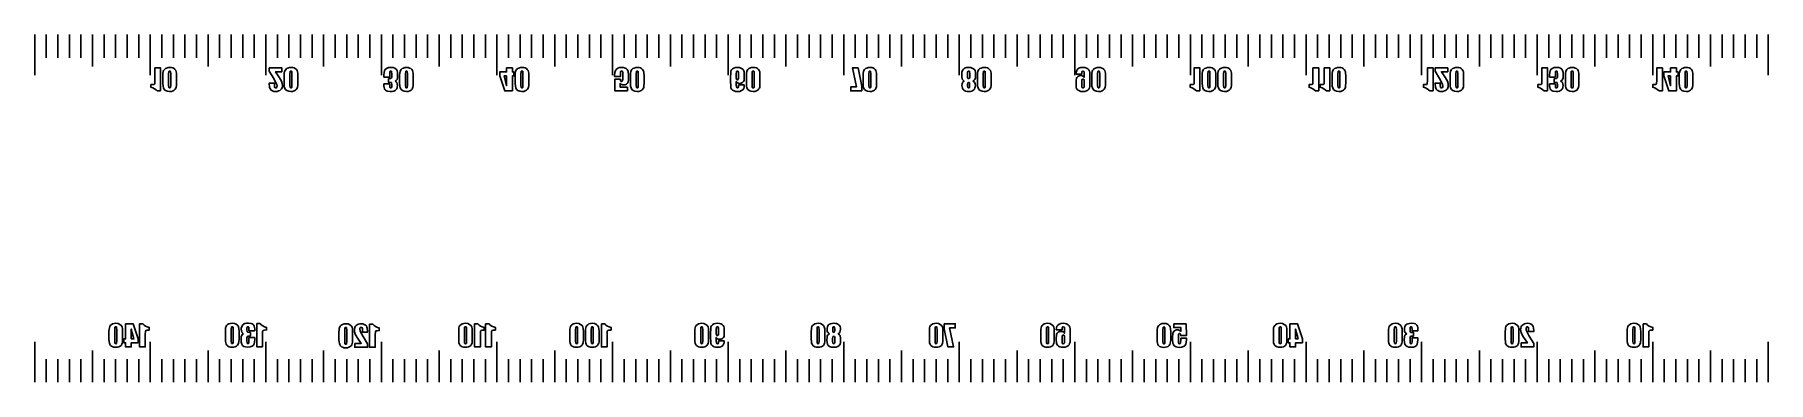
# Model space of a CAD drawing. Header units: metres. Extents: x 0 to 150, y 74 to 105.
import ezdxf

# ---------------------------------------------------------------- set-up
doc = ezdxf.new("R2010")
doc.units = ezdxf.units.M

msp = doc.modelspace()

# ---------------------------------------------------------------- linework, layer by layer
at = {"layer": '10#2'}
for points in [[(10.9, 99.71, 0.01), (10.9, 101.71, 0.01), (10.4, 101.71, 0.01), (10.4, 100.63, 0.01), (10.39, 100.36, 0.01), (10.37, 100.31, 0.01), (10.33, 100.28, 0.01), (10.25, 100.27, 0.01), (10.11, 100.26, 0.01), (10.06, 100.26, 0.01), (10.06, 100.03, 0.01), (10.23, 99.98, 0.01), (10.37, 99.91, 0.01), (10.5, 99.82, 0.01), (10.61, 99.71, 0.01), (10.9, 99.71, 0.01)], [(12.27, 100.38, 0.01), (12.27, 101.05, 0.01), (12.27, 101.25, 0.01), (12.25, 101.38, 0.01), (12.21, 101.48, 0.01), (12.14, 101.58, 0.01), (12.06, 101.65, 0.01), (11.96, 101.71, 0.01), (11.84, 101.74, 0.01), (11.71, 101.75, 0.01), (11.55, 101.74, 0.01), (11.41, 101.7, 0.01), (11.31, 101.65, 0.01), (11.22, 101.58, 0.01), (11.16, 101.49, 0.01), (11.12, 101.39, 0.01), (11.1, 101.26, 0.01), (11.09, 101.08, 0.01), (11.09, 100.38, 0.01), (11.11, 100.14, 0.01), (11.14, 99.97, 0.01), (11.21, 99.85, 0.01), (11.33, 99.75, 0.01), (11.49, 99.69, 0.01), (11.67, 99.67, 0.01), (11.83, 99.68, 0.01), (11.97, 99.73, 0.01), (12.08, 99.79, 0.01), (12.16, 99.87, 0.01), (12.22, 99.95, 0.01), (12.25, 100.05, 0.01), (12.27, 100.19, 0.01), (12.27, 100.38, 0.01)], [(11.77, 100.22, 0.01), (11.76, 100.02, 0.01), (11.73, 99.99, 0.01), (11.68, 99.98, 0.01), (11.64, 99.99, 0.01), (11.61, 100.02, 0.01), (11.59, 100.22, 0.01), (11.59, 101.19, 0.01), (11.61, 101.4, 0.01), (11.64, 101.43, 0.01), (11.68, 101.44, 0.01), (11.73, 101.43, 0.01), (11.75, 101.4, 0.01), (11.77, 101.21, 0.01), (11.77, 100.22, 0.01)], [(137.79, 78.88, 0.01), (137.79, 78.22, 0.01), (137.79, 78.02, 0.01), (137.81, 77.88, 0.01), (137.85, 77.78, 0.01), (137.91, 77.69, 0.01), (138, 77.61, 0.01), (138.1, 77.56, 0.01), (138.22, 77.53, 0.01), (138.35, 77.52, 0.01), (138.51, 77.53, 0.01), (138.64, 77.56, 0.01), (138.75, 77.62, 0.01), (138.83, 77.69, 0.01), (138.89, 77.78, 0.01), (138.93, 77.88, 0.01), (138.95, 78, 0.01), (138.96, 78.18, 0.01), (138.96, 78.88, 0.01), (138.95, 79.12, 0.01), (138.91, 79.3, 0.01), (138.84, 79.42, 0.01), (138.73, 79.51, 0.01), (138.57, 79.58, 0.01), (138.38, 79.6, 0.01), (138.23, 79.58, 0.01), (138.09, 79.54, 0.01), (137.98, 79.48, 0.01), (137.9, 79.4, 0.01), (137.84, 79.31, 0.01), (137.81, 79.21, 0.01), (137.79, 79.08, 0.01), (137.79, 78.88, 0.01)], [(139.16, 79.56, 0.01), (139.16, 77.56, 0.01), (139.66, 77.56, 0.01), (139.66, 78.63, 0.01), (139.67, 78.91, 0.01), (139.69, 78.95, 0.01), (139.73, 78.98, 0.01), (139.81, 79, 0.01), (139.95, 79.01, 0.01), (140, 79.01, 0.01), (140, 79.24, 0.01), (139.83, 79.29, 0.01), (139.68, 79.36, 0.01), (139.56, 79.45, 0.01), (139.45, 79.56, 0.01), (139.16, 79.56, 0.01)], [(138.28, 79.05, 0.01), (138.3, 79.25, 0.01), (138.33, 79.28, 0.01), (138.37, 79.29, 0.01), (138.42, 79.28, 0.01), (138.45, 79.25, 0.01), (138.46, 79.05, 0.01), (138.46, 78.07, 0.01), (138.45, 77.86, 0.01), (138.42, 77.84, 0.01), (138.37, 77.83, 0.01), (138.33, 77.84, 0.01), (138.3, 77.87, 0.01), (138.28, 78.06, 0.01), (138.28, 79.05, 0.01)]]:
    msp.add_polyline3d(points, dxfattribs=at)
at = {"layer": '100'}
for points in [[(100.82, 99.71, 0.01), (100.82, 101.71, 0.01), (100.32, 101.71, 0.01), (100.32, 100.63, 0.01), (100.31, 100.36, 0.01), (100.29, 100.31, 0.01), (100.25, 100.28, 0.01), (100.17, 100.27, 0.01), (100.03, 100.26, 0.01), (99.98, 100.26, 0.01), (99.98, 100.03, 0.01), (100.15, 99.98, 0.01), (100.3, 99.91, 0.01), (100.42, 99.82, 0.01), (100.53, 99.71, 0.01), (100.82, 99.71, 0.01)], [(102.19, 100.38, 0.01), (102.19, 101.05, 0.01), (102.19, 101.25, 0.01), (102.17, 101.38, 0.01), (102.13, 101.48, 0.01), (102.07, 101.58, 0.01), (101.98, 101.65, 0.01), (101.88, 101.71, 0.01), (101.76, 101.74, 0.01), (101.63, 101.75, 0.01), (101.47, 101.74, 0.01), (101.33, 101.7, 0.01), (101.23, 101.65, 0.01), (101.14, 101.58, 0.01), (101.08, 101.49, 0.01), (101.04, 101.39, 0.01), (101.02, 101.26, 0.01), (101.02, 101.08, 0.01), (101.02, 100.38, 0.01), (101.03, 100.14, 0.01), (101.06, 99.97, 0.01), (101.13, 99.85, 0.01), (101.25, 99.75, 0.01), (101.41, 99.69, 0.01), (101.59, 99.67, 0.01), (101.75, 99.68, 0.01), (101.89, 99.73, 0.01), (102, 99.79, 0.01), (102.08, 99.87, 0.01), (102.14, 99.95, 0.01), (102.17, 100.05, 0.01), (102.19, 100.19, 0.01), (102.19, 100.38, 0.01)], [(101.69, 100.22, 0.01), (101.68, 100.02, 0.01), (101.65, 99.99, 0.01), (101.61, 99.98, 0.01), (101.56, 99.99, 0.01), (101.53, 100.02, 0.01), (101.51, 100.22, 0.01), (101.51, 101.19, 0.01), (101.53, 101.4, 0.01), (101.56, 101.43, 0.01), (101.6, 101.44, 0.01), (101.65, 101.43, 0.01), (101.68, 101.4, 0.01), (101.69, 101.21, 0.01), (101.69, 100.22, 0.01)], [(103.55, 100.38, 0.01), (103.55, 101.05, 0.01), (103.54, 101.25, 0.01), (103.52, 101.38, 0.01), (103.49, 101.48, 0.01), (103.42, 101.58, 0.01), (103.34, 101.65, 0.01), (103.23, 101.71, 0.01), (103.12, 101.74, 0.01), (102.99, 101.75, 0.01), (102.82, 101.74, 0.01), (102.69, 101.7, 0.01), (102.58, 101.65, 0.01), (102.5, 101.58, 0.01), (102.44, 101.49, 0.01), (102.4, 101.39, 0.01), (102.38, 101.26, 0.01), (102.37, 101.08, 0.01), (102.37, 100.38, 0.01), (102.38, 100.14, 0.01), (102.42, 99.97, 0.01), (102.49, 99.85, 0.01), (102.61, 99.75, 0.01), (102.76, 99.69, 0.01), (102.95, 99.67, 0.01), (103.11, 99.68, 0.01), (103.24, 99.73, 0.01), (103.36, 99.79, 0.01), (103.44, 99.87, 0.01), (103.49, 99.95, 0.01), (103.53, 100.05, 0.01), (103.54, 100.19, 0.01), (103.55, 100.38, 0.01)], [(103.05, 100.22, 0.01), (103.03, 100.02, 0.01), (103.01, 99.99, 0.01), (102.96, 99.98, 0.01), (102.92, 99.99, 0.01), (102.89, 100.02, 0.01), (102.87, 100.22, 0.01), (102.87, 101.19, 0.01), (102.89, 101.4, 0.01), (102.91, 101.43, 0.01), (102.96, 101.44, 0.01), (103.01, 101.43, 0.01), (103.03, 101.4, 0.01), (103.05, 101.21, 0.01), (103.05, 100.22, 0.01)], [(46.3, 78.88, 0.01), (46.3, 78.22, 0.01), (46.31, 78.02, 0.01), (46.32, 77.88, 0.01), (46.36, 77.78, 0.01), (46.43, 77.69, 0.01), (46.51, 77.61, 0.01), (46.61, 77.56, 0.01), (46.73, 77.53, 0.01), (46.86, 77.52, 0.01), (47.02, 77.53, 0.01), (47.16, 77.56, 0.01), (47.26, 77.62, 0.01), (47.35, 77.69, 0.01), (47.41, 77.78, 0.01), (47.45, 77.88, 0.01), (47.47, 78, 0.01), (47.48, 78.18, 0.01), (47.48, 78.88, 0.01), (47.46, 79.12, 0.01), (47.43, 79.3, 0.01), (47.36, 79.42, 0.01), (47.24, 79.51, 0.01), (47.08, 79.58, 0.01), (46.9, 79.6, 0.01), (46.74, 79.58, 0.01), (46.6, 79.54, 0.01), (46.49, 79.48, 0.01), (46.41, 79.4, 0.01), (46.36, 79.31, 0.01), (46.32, 79.21, 0.01), (46.31, 79.08, 0.01), (46.3, 78.88, 0.01)], [(47.66, 78.88, 0.01), (47.66, 78.22, 0.01), (47.66, 78.02, 0.01), (47.68, 77.88, 0.01), (47.72, 77.78, 0.01), (47.78, 77.69, 0.01), (47.87, 77.61, 0.01), (47.97, 77.56, 0.01), (48.09, 77.53, 0.01), (48.22, 77.52, 0.01), (48.38, 77.53, 0.01), (48.51, 77.56, 0.01), (48.62, 77.62, 0.01), (48.7, 77.69, 0.01), (48.76, 77.78, 0.01), (48.8, 77.88, 0.01), (48.83, 78, 0.01), (48.83, 78.18, 0.01), (48.83, 78.88, 0.01), (48.82, 79.12, 0.01), (48.79, 79.3, 0.01), (48.71, 79.42, 0.01), (48.6, 79.51, 0.01), (48.44, 79.58, 0.01), (48.25, 79.6, 0.01), (48.1, 79.58, 0.01), (47.96, 79.54, 0.01), (47.85, 79.48, 0.01), (47.77, 79.4, 0.01), (47.71, 79.31, 0.01), (47.68, 79.21, 0.01), (47.66, 79.08, 0.01), (47.66, 78.88, 0.01)], [(49.03, 79.56, 0.01), (49.03, 77.56, 0.01), (49.53, 77.56, 0.01), (49.53, 78.63, 0.01), (49.54, 78.91, 0.01), (49.56, 78.95, 0.01), (49.6, 78.98, 0.01), (49.68, 79, 0.01), (49.82, 79.01, 0.01), (49.87, 79.01, 0.01), (49.87, 79.24, 0.01), (49.7, 79.29, 0.01), (49.55, 79.36, 0.01), (49.43, 79.45, 0.01), (49.32, 79.56, 0.01), (49.03, 79.56, 0.01)], [(46.8, 79.05, 0.01), (46.81, 79.25, 0.01), (46.84, 79.28, 0.01), (46.89, 79.29, 0.01), (46.93, 79.28, 0.01), (46.96, 79.25, 0.01), (46.98, 79.05, 0.01), (46.98, 78.07, 0.01), (46.96, 77.86, 0.01), (46.93, 77.84, 0.01), (46.89, 77.83, 0.01), (46.84, 77.84, 0.01), (46.82, 77.87, 0.01), (46.8, 78.06, 0.01), (46.8, 79.05, 0.01)], [(48.15, 79.05, 0.01), (48.17, 79.25, 0.01), (48.2, 79.28, 0.01), (48.24, 79.29, 0.01), (48.29, 79.28, 0.01), (48.32, 79.25, 0.01), (48.33, 79.05, 0.01), (48.33, 78.07, 0.01), (48.32, 77.86, 0.01), (48.29, 77.84, 0.01), (48.25, 77.83, 0.01), (48.2, 77.84, 0.01), (48.17, 77.87, 0.01), (48.15, 78.06, 0.01), (48.15, 79.05, 0.01)]]:
    msp.add_polyline3d(points, dxfattribs=at)
at = {"layer": '110'}
for points in [[(111.1, 99.71, 0.01), (111.1, 101.71, 0.01), (110.6, 101.71, 0.01), (110.6, 100.63, 0.01), (110.59, 100.36, 0.01), (110.57, 100.31, 0.01), (110.53, 100.28, 0.01), (110.45, 100.27, 0.01), (110.31, 100.26, 0.01), (110.26, 100.26, 0.01), (110.26, 100.03, 0.01), (110.43, 99.98, 0.01), (110.58, 99.91, 0.01), (110.7, 99.82, 0.01), (110.81, 99.71, 0.01), (111.1, 99.71, 0.01)], [(112.07, 99.71, 0.01), (112.07, 101.71, 0.01), (111.57, 101.71, 0.01), (111.57, 100.63, 0.01), (111.56, 100.36, 0.01), (111.54, 100.31, 0.01), (111.49, 100.28, 0.01), (111.41, 100.27, 0.01), (111.27, 100.26, 0.01), (111.22, 100.26, 0.01), (111.22, 100.03, 0.01), (111.39, 99.98, 0.01), (111.54, 99.91, 0.01), (111.67, 99.82, 0.01), (111.77, 99.71, 0.01), (112.07, 99.71, 0.01)], [(113.44, 100.38, 0.01), (113.44, 101.05, 0.01), (113.43, 101.25, 0.01), (113.41, 101.38, 0.01), (113.37, 101.48, 0.01), (113.31, 101.58, 0.01), (113.22, 101.65, 0.01), (113.12, 101.71, 0.01), (113.01, 101.74, 0.01), (112.88, 101.75, 0.01), (112.71, 101.74, 0.01), (112.58, 101.7, 0.01), (112.47, 101.65, 0.01), (112.39, 101.58, 0.01), (112.33, 101.49, 0.01), (112.29, 101.39, 0.01), (112.27, 101.26, 0.01), (112.26, 101.08, 0.01), (112.26, 100.38, 0.01), (112.27, 100.14, 0.01), (112.31, 99.97, 0.01), (112.38, 99.85, 0.01), (112.5, 99.75, 0.01), (112.65, 99.69, 0.01), (112.84, 99.67, 0.01), (113, 99.68, 0.01), (113.13, 99.73, 0.01), (113.25, 99.79, 0.01), (113.33, 99.87, 0.01), (113.38, 99.95, 0.01), (113.41, 100.05, 0.01), (113.43, 100.19, 0.01), (113.44, 100.38, 0.01)], [(112.94, 100.22, 0.01), (112.92, 100.02, 0.01), (112.9, 99.99, 0.01), (112.85, 99.98, 0.01), (112.8, 99.99, 0.01), (112.78, 100.02, 0.01), (112.76, 100.22, 0.01), (112.76, 101.19, 0.01), (112.78, 101.4, 0.01), (112.8, 101.43, 0.01), (112.85, 101.44, 0.01), (112.89, 101.43, 0.01), (112.92, 101.4, 0.01), (112.94, 101.21, 0.01), (112.94, 100.22, 0.01)], [(36.69, 78.88, 0.01), (36.69, 78.22, 0.01), (36.69, 78.02, 0.01), (36.71, 77.88, 0.01), (36.75, 77.78, 0.01), (36.81, 77.69, 0.01), (36.9, 77.61, 0.01), (37, 77.56, 0.01), (37.12, 77.53, 0.01), (37.25, 77.52, 0.01), (37.41, 77.53, 0.01), (37.55, 77.56, 0.01), (37.65, 77.62, 0.01), (37.74, 77.69, 0.01), (37.8, 77.78, 0.01), (37.84, 77.88, 0.01), (37.86, 78, 0.01), (37.86, 78.18, 0.01), (37.86, 78.88, 0.01), (37.85, 79.12, 0.01), (37.82, 79.3, 0.01), (37.75, 79.42, 0.01), (37.63, 79.51, 0.01), (37.47, 79.58, 0.01), (37.29, 79.6, 0.01), (37.13, 79.58, 0.01), (36.99, 79.54, 0.01), (36.88, 79.48, 0.01), (36.8, 79.4, 0.01), (36.74, 79.31, 0.01), (36.71, 79.21, 0.01), (36.69, 79.08, 0.01), (36.69, 78.88, 0.01)], [(38.06, 79.56, 0.01), (38.06, 77.56, 0.01), (38.56, 77.56, 0.01), (38.56, 78.63, 0.01), (38.57, 78.91, 0.01), (38.59, 78.95, 0.01), (38.63, 78.98, 0.01), (38.71, 79, 0.01), (38.85, 79.01, 0.01), (38.9, 79.01, 0.01), (38.9, 79.24, 0.01), (38.73, 79.29, 0.01), (38.58, 79.36, 0.01), (38.46, 79.45, 0.01), (38.35, 79.56, 0.01), (38.06, 79.56, 0.01)], [(39.02, 79.56, 0.01), (39.02, 77.56, 0.01), (39.52, 77.56, 0.01), (39.52, 78.63, 0.01), (39.53, 78.91, 0.01), (39.55, 78.95, 0.01), (39.59, 78.98, 0.01), (39.67, 79, 0.01), (39.82, 79.01, 0.01), (39.87, 79.01, 0.01), (39.87, 79.24, 0.01), (39.7, 79.29, 0.01), (39.55, 79.36, 0.01), (39.42, 79.45, 0.01), (39.32, 79.56, 0.01), (39.02, 79.56, 0.01)], [(37.19, 79.05, 0.01), (37.2, 79.25, 0.01), (37.23, 79.28, 0.01), (37.27, 79.29, 0.01), (37.32, 79.28, 0.01), (37.35, 79.25, 0.01), (37.37, 79.05, 0.01), (37.37, 78.07, 0.01), (37.35, 77.86, 0.01), (37.32, 77.84, 0.01), (37.28, 77.83, 0.01), (37.23, 77.84, 0.01), (37.2, 77.87, 0.01), (37.19, 78.06, 0.01), (37.19, 79.05, 0.01)]]:
    msp.add_polyline3d(points, dxfattribs=at)
at = {"layer": '120'}
for points in [[(121, 99.71, 0.01), (121, 101.71, 0.01), (120.5, 101.71, 0.01), (120.5, 100.63, 0.01), (120.49, 100.36, 0.01), (120.47, 100.31, 0.01), (120.43, 100.28, 0.01), (120.35, 100.27, 0.01), (120.21, 100.26, 0.01), (120.16, 100.26, 0.01), (120.16, 100.03, 0.01), (120.33, 99.98, 0.01), (120.47, 99.91, 0.01), (120.6, 99.82, 0.01), (120.71, 99.71, 0.01), (121, 99.71, 0.01)], [(122.27, 101.37, 0.01), (122.27, 101.71, 0.01), (121.17, 101.71, 0.01), (121.17, 101.42, 0.01), (121.56, 100.78, 0.01), (121.75, 100.43, 0.01), (121.82, 100.27, 0.01), (121.84, 100.14, 0.01), (121.84, 100.07, 0.01), (121.82, 100.02, 0.01), (121.78, 99.99, 0.01), (121.73, 99.98, 0.01), (121.68, 99.99, 0.01), (121.65, 100.02, 0.01), (121.63, 100.09, 0.01), (121.62, 100.2, 0.01), (121.62, 100.39, 0.01), (121.17, 100.39, 0.01), (121.17, 100.32, 0.01), (121.19, 100.05, 0.01), (121.22, 99.95, 0.01), (121.27, 99.86, 0.01), (121.35, 99.78, 0.01), (121.45, 99.72, 0.01), (121.57, 99.68, 0.01), (121.71, 99.67, 0.01), (121.85, 99.68, 0.01), (121.97, 99.71, 0.01), (122.08, 99.75, 0.01), (122.16, 99.82, 0.01), (122.23, 99.9, 0.01), (122.28, 99.98, 0.01), (122.3, 100.08, 0.01), (122.31, 100.19, 0.01), (122.29, 100.37, 0.01), (122.23, 100.55, 0.01), (122.06, 100.85, 0.01), (121.72, 101.37, 0.01), (122.27, 101.37, 0.01)], [(123.64, 100.38, 0.01), (123.64, 101.05, 0.01), (123.63, 101.25, 0.01), (123.62, 101.38, 0.01), (123.58, 101.48, 0.01), (123.51, 101.58, 0.01), (123.43, 101.65, 0.01), (123.33, 101.71, 0.01), (123.21, 101.74, 0.01), (123.08, 101.75, 0.01), (122.92, 101.74, 0.01), (122.78, 101.7, 0.01), (122.68, 101.65, 0.01), (122.59, 101.58, 0.01), (122.53, 101.49, 0.01), (122.49, 101.39, 0.01), (122.47, 101.26, 0.01), (122.46, 101.08, 0.01), (122.46, 100.38, 0.01), (122.48, 100.14, 0.01), (122.51, 99.97, 0.01), (122.58, 99.85, 0.01), (122.7, 99.75, 0.01), (122.86, 99.69, 0.01), (123.04, 99.67, 0.01), (123.2, 99.68, 0.01), (123.34, 99.73, 0.01), (123.45, 99.79, 0.01), (123.53, 99.87, 0.01), (123.58, 99.95, 0.01), (123.62, 100.05, 0.01), (123.64, 100.19, 0.01), (123.64, 100.38, 0.01)], [(123.14, 100.22, 0.01), (123.13, 100.02, 0.01), (123.1, 99.99, 0.01), (123.05, 99.98, 0.01), (123.01, 99.99, 0.01), (122.98, 100.02, 0.01), (122.96, 100.22, 0.01), (122.96, 101.19, 0.01), (122.98, 101.4, 0.01), (123.01, 101.43, 0.01), (123.05, 101.44, 0.01), (123.1, 101.43, 0.01), (123.12, 101.4, 0.01), (123.14, 101.21, 0.01), (123.14, 100.22, 0.01)], [(26.33, 78.84, 0.01), (26.33, 78.18, 0.01), (26.34, 77.98, 0.01), (26.36, 77.85, 0.01), (26.39, 77.75, 0.01), (26.46, 77.65, 0.01), (26.55, 77.57, 0.01), (26.65, 77.52, 0.01), (26.76, 77.49, 0.01), (26.89, 77.48, 0.01), (27.06, 77.49, 0.01), (27.19, 77.52, 0.01), (27.3, 77.58, 0.01), (27.38, 77.65, 0.01), (27.44, 77.74, 0.01), (27.48, 77.84, 0.01), (27.5, 77.96, 0.01), (27.51, 78.15, 0.01), (27.51, 78.84, 0.01), (27.5, 79.09, 0.01), (27.46, 79.26, 0.01), (27.39, 79.38, 0.01), (27.27, 79.48, 0.01), (27.12, 79.54, 0.01), (26.93, 79.56, 0.01), (26.77, 79.55, 0.01), (26.64, 79.5, 0.01), (26.52, 79.44, 0.01), (26.44, 79.36, 0.01), (26.39, 79.27, 0.01), (26.35, 79.18, 0.01), (26.34, 79.04, 0.01), (26.33, 78.84, 0.01)], [(27.7, 77.86, 0.01), (27.7, 77.52, 0.01), (28.8, 77.52, 0.01), (28.8, 77.81, 0.01), (28.41, 78.45, 0.01), (28.22, 78.79, 0.01), (28.15, 78.96, 0.01), (28.13, 79.09, 0.01), (28.14, 79.16, 0.01), (28.16, 79.21, 0.01), (28.19, 79.24, 0.01), (28.24, 79.25, 0.01), (28.29, 79.24, 0.01), (28.33, 79.21, 0.01), (28.35, 79.14, 0.01), (28.35, 79.03, 0.01), (28.35, 78.84, 0.01), (28.8, 78.84, 0.01), (28.8, 78.91, 0.01), (28.78, 79.18, 0.01), (28.75, 79.27, 0.01), (28.7, 79.37, 0.01), (28.62, 79.45, 0.01), (28.52, 79.51, 0.01), (28.4, 79.55, 0.01), (28.26, 79.56, 0.01), (28.12, 79.55, 0.01), (28, 79.52, 0.01), (27.9, 79.48, 0.01), (27.81, 79.41, 0.01), (27.74, 79.33, 0.01), (27.7, 79.24, 0.01), (27.67, 79.15, 0.01), (27.66, 79.04, 0.01), (27.68, 78.86, 0.01), (27.74, 78.67, 0.01), (27.91, 78.38, 0.01), (28.25, 77.86, 0.01), (27.7, 77.86, 0.01)], [(28.97, 79.52, 0.01), (28.97, 77.52, 0.01), (29.47, 77.52, 0.01), (29.47, 78.59, 0.01), (29.48, 78.87, 0.01), (29.5, 78.91, 0.01), (29.54, 78.94, 0.01), (29.63, 78.96, 0.01), (29.77, 78.97, 0.01), (29.82, 78.97, 0.01), (29.82, 79.2, 0.01), (29.65, 79.25, 0.01), (29.5, 79.32, 0.01), (29.37, 79.41, 0.01), (29.27, 79.52, 0.01), (28.97, 79.52, 0.01)], [(26.83, 79.01, 0.01), (26.85, 79.21, 0.01), (26.87, 79.24, 0.01), (26.92, 79.25, 0.01), (26.96, 79.24, 0.01), (26.99, 79.21, 0.01), (27.01, 79.01, 0.01), (27.01, 78.04, 0.01), (26.99, 77.83, 0.01), (26.97, 77.8, 0.01), (26.92, 77.79, 0.01), (26.88, 77.8, 0.01), (26.85, 77.83, 0.01), (26.83, 78.02, 0.01), (26.83, 79.01, 0.01)]]:
    msp.add_polyline3d(points, dxfattribs=at)
at = {"layer": '130'}
for points in [[(130.9, 99.71, 0.01), (130.9, 101.71, 0.01), (130.4, 101.71, 0.01), (130.4, 100.63, 0.01), (130.39, 100.35, 0.01), (130.37, 100.31, 0.01), (130.33, 100.28, 0.01), (130.25, 100.27, 0.01), (130.11, 100.26, 0.01), (130.06, 100.26, 0.01), (130.06, 100.03, 0.01), (130.23, 99.98, 0.01), (130.38, 99.91, 0.01), (130.5, 99.82, 0.01), (130.61, 99.71, 0.01), (130.9, 99.71, 0.01)], [(132.03, 100.57, 0.01), (132.13, 100.62, 0.01), (132.2, 100.7, 0.01), (132.24, 100.84, 0.01), (132.26, 101.11, 0.01), (132.24, 101.32, 0.01), (132.2, 101.48, 0.01), (132.13, 101.59, 0.01), (132.02, 101.68, 0.01), (131.86, 101.73, 0.01), (131.67, 101.75, 0.01), (131.46, 101.73, 0.01), (131.3, 101.67, 0.01), (131.19, 101.58, 0.01), (131.12, 101.47, 0.01), (131.09, 101.31, 0.01), (131.08, 101.07, 0.01), (131.08, 100.91, 0.01), (131.58, 100.91, 0.01), (131.58, 101.24, 0.01), (131.59, 101.4, 0.01), (131.62, 101.43, 0.01), (131.66, 101.44, 0.01), (131.71, 101.43, 0.01), (131.74, 101.39, 0.01), (131.76, 101.16, 0.01), (131.76, 101.02, 0.01), (131.75, 100.92, 0.01), (131.73, 100.85, 0.01), (131.7, 100.81, 0.01), (131.66, 100.78, 0.01), (131.46, 100.76, 0.01), (131.46, 100.47, 0.01), (131.68, 100.46, 0.01), (131.72, 100.44, 0.01), (131.74, 100.4, 0.01), (131.76, 100.26, 0.01), (131.76, 100.15, 0.01), (131.75, 100.06, 0.01), (131.74, 100.01, 0.01), (131.71, 99.98, 0.01), (131.67, 99.98, 0.01), (131.63, 99.98, 0.01), (131.6, 100.01, 0.01), (131.58, 100.16, 0.01), (131.58, 100.32, 0.01), (131.08, 100.32, 0.01), (131.08, 100.15, 0.01), (131.09, 100.02, 0.01), (131.11, 99.91, 0.01), (131.15, 99.83, 0.01), (131.21, 99.77, 0.01), (131.29, 99.72, 0.01), (131.38, 99.69, 0.01), (131.63, 99.67, 0.01), (131.79, 99.68, 0.01), (131.93, 99.7, 0.01), (132.03, 99.74, 0.01), (132.11, 99.81, 0.01), (132.17, 99.88, 0.01), (132.21, 99.97, 0.01), (132.23, 100.08, 0.01), (132.24, 100.19, 0.01), (132.23, 100.34, 0.01), (132.19, 100.44, 0.01), (132.13, 100.51, 0.01), (132.03, 100.57, 0.01)], [(133.61, 100.38, 0.01), (133.61, 101.05, 0.01), (133.61, 101.25, 0.01), (133.59, 101.38, 0.01), (133.55, 101.48, 0.01), (133.49, 101.58, 0.01), (133.4, 101.65, 0.01), (133.3, 101.7, 0.01), (133.18, 101.73, 0.01), (133.05, 101.74, 0.01), (132.89, 101.73, 0.01), (132.76, 101.7, 0.01), (132.65, 101.65, 0.01), (132.57, 101.57, 0.01), (132.51, 101.48, 0.01), (132.47, 101.39, 0.01), (132.44, 101.26, 0.01), (132.44, 101.08, 0.01), (132.44, 100.38, 0.01), (132.45, 100.14, 0.01), (132.48, 99.97, 0.01), (132.56, 99.85, 0.01), (132.67, 99.75, 0.01), (132.83, 99.69, 0.01), (133.02, 99.67, 0.01), (133.17, 99.68, 0.01), (133.31, 99.73, 0.01), (133.42, 99.79, 0.01), (133.5, 99.87, 0.01), (133.56, 99.95, 0.01), (133.59, 100.05, 0.01), (133.61, 100.19, 0.01), (133.61, 100.38, 0.01)], [(133.12, 100.21, 0.01), (133.1, 100.02, 0.01), (133.07, 99.99, 0.01), (133.03, 99.98, 0.01), (132.98, 99.99, 0.01), (132.95, 100.02, 0.01), (132.94, 100.21, 0.01), (132.94, 101.19, 0.01), (132.95, 101.4, 0.01), (132.98, 101.43, 0.01), (133.02, 101.44, 0.01), (133.07, 101.43, 0.01), (133.1, 101.39, 0.01), (133.12, 101.21, 0.01), (133.12, 100.21, 0.01)], [(16.5, 78.89, 0.01), (16.5, 78.23, 0.01), (16.51, 78.03, 0.01), (16.53, 77.9, 0.01), (16.56, 77.79, 0.01), (16.63, 77.7, 0.01), (16.71, 77.62, 0.01), (16.82, 77.57, 0.01), (16.93, 77.54, 0.01), (17.06, 77.53, 0.01), (17.23, 77.54, 0.01), (17.36, 77.57, 0.01), (17.47, 77.63, 0.01), (17.55, 77.7, 0.01), (17.61, 77.79, 0.01), (17.65, 77.89, 0.01), (17.67, 78.01, 0.01), (17.68, 78.2, 0.01), (17.68, 78.89, 0.01), (17.67, 79.13, 0.01), (17.63, 79.31, 0.01), (17.56, 79.43, 0.01), (17.44, 79.53, 0.01), (17.29, 79.59, 0.01), (17.1, 79.61, 0.01), (16.94, 79.59, 0.01), (16.81, 79.55, 0.01), (16.69, 79.49, 0.01), (16.61, 79.41, 0.01), (16.56, 79.32, 0.01), (16.52, 79.22, 0.01), (16.51, 79.09, 0.01), (16.5, 78.89, 0.01)], [(18.08, 78.7, 0.01), (17.98, 78.65, 0.01), (17.91, 78.58, 0.01), (17.87, 78.43, 0.01), (17.86, 78.17, 0.01), (17.87, 77.96, 0.01), (17.91, 77.8, 0.01), (17.99, 77.68, 0.01), (18.1, 77.6, 0.01), (18.25, 77.55, 0.01), (18.44, 77.53, 0.01), (18.65, 77.55, 0.01), (18.81, 77.61, 0.01), (18.93, 77.7, 0.01), (18.99, 77.81, 0.01), (19.02, 77.96, 0.01), (19.04, 78.21, 0.01), (19.04, 78.36, 0.01), (18.54, 78.36, 0.01), (18.54, 78.04, 0.01), (18.52, 77.87, 0.01), (18.5, 77.85, 0.01), (18.45, 77.84, 0.01), (18.4, 77.85, 0.01), (18.38, 77.88, 0.01), (18.36, 78.12, 0.01), (18.36, 78.25, 0.01), (18.36, 78.35, 0.01), (18.38, 78.42, 0.01), (18.42, 78.47, 0.01), (18.46, 78.49, 0.01), (18.66, 78.51, 0.01), (18.66, 78.8, 0.01), (18.44, 78.82, 0.01), (18.4, 78.84, 0.01), (18.38, 78.87, 0.01), (18.36, 79.02, 0.01), (18.36, 79.13, 0.01), (18.36, 79.22, 0.01), (18.38, 79.27, 0.01), (18.41, 79.29, 0.01), (18.45, 79.3, 0.01), (18.49, 79.29, 0.01), (18.52, 79.27, 0.01), (18.54, 79.12, 0.01), (18.54, 78.95, 0.01), (19.04, 78.95, 0.01), (19.04, 79.12, 0.01), (19.03, 79.25, 0.01), (19, 79.36, 0.01), (18.96, 79.45, 0.01), (18.9, 79.51, 0.01), (18.83, 79.55, 0.01), (18.73, 79.58, 0.01), (18.49, 79.61, 0.01), (18.32, 79.6, 0.01), (18.19, 79.57, 0.01), (18.08, 79.53, 0.01), (18, 79.47, 0.01), (17.95, 79.39, 0.01), (17.91, 79.3, 0.01), (17.88, 79.2, 0.01), (17.88, 79.08, 0.01), (17.89, 78.94, 0.01), (17.92, 78.84, 0.01), (17.99, 78.77, 0.01), (18.08, 78.7, 0.01)], [(19.21, 79.57, 0.01), (19.21, 77.57, 0.01), (19.71, 77.57, 0.01), (19.71, 78.64, 0.01), (19.72, 78.92, 0.01), (19.75, 78.96, 0.01), (19.79, 78.99, 0.01), (19.87, 79.01, 0.01), (20.01, 79.02, 0.01), (20.06, 79.02, 0.01), (20.06, 79.25, 0.01), (19.89, 79.3, 0.01), (19.74, 79.37, 0.01), (19.61, 79.46, 0.01), (19.51, 79.57, 0.01), (19.21, 79.57, 0.01)], [(17, 79.06, 0.01), (17.02, 79.26, 0.01), (17.04, 79.29, 0.01), (17.09, 79.3, 0.01), (17.13, 79.29, 0.01), (17.16, 79.26, 0.01), (17.18, 79.06, 0.01), (17.18, 78.09, 0.01), (17.16, 77.88, 0.01), (17.14, 77.85, 0.01), (17.09, 77.84, 0.01), (17.04, 77.85, 0.01), (17.02, 77.88, 0.01), (17, 78.07, 0.01), (17, 79.06, 0.01)]]:
    msp.add_polyline3d(points, dxfattribs=at)
at = {"layer": '140'}
for points in [[(140.84, 99.71, 0.01), (140.84, 101.71, 0.01), (140.34, 101.71, 0.01), (140.34, 100.63, 0.01), (140.33, 100.36, 0.01), (140.31, 100.31, 0.01), (140.27, 100.28, 0.01), (140.19, 100.27, 0.01), (140.05, 100.26, 0.01), (140, 100.26, 0.01), (140, 100.03, 0.01), (140.17, 99.98, 0.01), (140.31, 99.91, 0.01), (140.44, 99.82, 0.01), (140.55, 99.71, 0.01), (140.84, 99.71, 0.01)], [(142.05, 99.71, 0.01), (142.05, 101.01, 0.01), (142.19, 101.01, 0.01), (142.19, 101.36, 0.01), (142.05, 101.36, 0.01), (142.05, 101.71, 0.01), (141.55, 101.71, 0.01), (141.55, 101.36, 0.01), (140.96, 101.36, 0.01), (140.96, 101.01, 0.01), (141.39, 99.71, 0.01), (142.05, 99.71, 0.01)], [(141.55, 101.01, 0.01), (141.55, 100.16, 0.01), (141.33, 101.01, 0.01), (141.55, 101.01, 0.01)], [(143.47, 100.38, 0.01), (143.47, 101.05, 0.01), (143.47, 101.25, 0.01), (143.45, 101.38, 0.01), (143.41, 101.48, 0.01), (143.35, 101.58, 0.01), (143.26, 101.65, 0.01), (143.16, 101.71, 0.01), (143.04, 101.74, 0.01), (142.91, 101.75, 0.01), (142.75, 101.74, 0.01), (142.62, 101.7, 0.01), (142.51, 101.65, 0.01), (142.43, 101.58, 0.01), (142.37, 101.49, 0.01), (142.33, 101.39, 0.01), (142.3, 101.26, 0.01), (142.3, 101.08, 0.01), (142.3, 100.38, 0.01), (142.31, 100.14, 0.01), (142.34, 99.97, 0.01), (142.42, 99.85, 0.01), (142.53, 99.75, 0.01), (142.69, 99.69, 0.01), (142.88, 99.67, 0.01), (143.03, 99.68, 0.01), (143.17, 99.73, 0.01), (143.28, 99.79, 0.01), (143.36, 99.87, 0.01), (143.42, 99.95, 0.01), (143.45, 100.05, 0.01), (143.47, 100.19, 0.01), (143.47, 100.38, 0.01)], [(142.98, 100.22, 0.01), (142.96, 100.02, 0.01), (142.93, 99.99, 0.01), (142.89, 99.98, 0.01), (142.84, 99.99, 0.01), (142.81, 100.02, 0.01), (142.8, 100.22, 0.01), (142.8, 101.19, 0.01), (142.81, 101.4, 0.01), (142.84, 101.43, 0.01), (142.89, 101.44, 0.01), (142.93, 101.43, 0.01), (142.96, 101.4, 0.01), (142.98, 101.21, 0.01), (142.98, 100.22, 0.01)], [(6.43, 78.88, 0.01), (6.43, 78.22, 0.01), (6.44, 78.02, 0.01), (6.46, 77.88, 0.01), (6.5, 77.78, 0.01), (6.56, 77.69, 0.01), (6.65, 77.61, 0.01), (6.75, 77.56, 0.01), (6.86, 77.53, 0.01), (6.99, 77.52, 0.01), (7.16, 77.53, 0.01), (7.29, 77.56, 0.01), (7.4, 77.62, 0.01), (7.48, 77.69, 0.01), (7.54, 77.78, 0.01), (7.58, 77.88, 0.01), (7.6, 78, 0.01), (7.61, 78.18, 0.01), (7.61, 78.88, 0.01), (7.6, 79.12, 0.01), (7.56, 79.3, 0.01), (7.49, 79.42, 0.01), (7.37, 79.51, 0.01), (7.22, 79.58, 0.01), (7.03, 79.6, 0.01), (6.87, 79.58, 0.01), (6.74, 79.54, 0.01), (6.62, 79.48, 0.01), (6.54, 79.4, 0.01), (6.49, 79.31, 0.01), (6.46, 79.21, 0.01), (6.44, 79.08, 0.01), (6.43, 78.88, 0.01)], [(7.86, 79.56, 0.01), (7.86, 78.25, 0.01), (7.71, 78.25, 0.01), (7.71, 77.91, 0.01), (7.86, 77.91, 0.01), (7.86, 77.56, 0.01), (8.35, 77.56, 0.01), (8.35, 77.91, 0.01), (8.95, 77.91, 0.01), (8.95, 78.25, 0.01), (8.52, 79.56, 0.01), (7.86, 79.56, 0.01)], [(9.07, 79.56, 0.01), (9.07, 77.56, 0.01), (9.57, 77.56, 0.01), (9.57, 78.63, 0.01), (9.58, 78.91, 0.01), (9.6, 78.95, 0.01), (9.64, 78.98, 0.01), (9.72, 79, 0.01), (9.86, 79.01, 0.01), (9.91, 79.01, 0.01), (9.91, 79.24, 0.01), (9.74, 79.29, 0.01), (9.59, 79.36, 0.01), (9.47, 79.45, 0.01), (9.36, 79.56, 0.01), (9.07, 79.56, 0.01)], [(6.93, 79.05, 0.01), (6.95, 79.25, 0.01), (6.97, 79.28, 0.01), (7.02, 79.29, 0.01), (7.07, 79.28, 0.01), (7.09, 79.25, 0.01), (7.11, 79.05, 0.01), (7.11, 78.07, 0.01), (7.09, 77.86, 0.01), (7.07, 77.84, 0.01), (7.02, 77.83, 0.01), (6.98, 77.84, 0.01), (6.95, 77.87, 0.01), (6.93, 78.06, 0.01), (6.93, 79.05, 0.01)], [(8.35, 78.25, 0.01), (8.35, 79.1, 0.01), (8.58, 78.25, 0.01), (8.35, 78.25, 0.01)]]:
    msp.add_polyline3d(points, dxfattribs=at)
at = {"layer": '20'}
for points in [[(21.39, 101.37, 0.01), (21.39, 101.71, 0.01), (20.29, 101.71, 0.01), (20.29, 101.42, 0.01), (20.68, 100.78, 0.01), (20.87, 100.43, 0.01), (20.94, 100.27, 0.01), (20.97, 100.14, 0.01), (20.96, 100.07, 0.01), (20.94, 100.02, 0.01), (20.9, 99.99, 0.01), (20.85, 99.98, 0.01), (20.8, 99.99, 0.01), (20.77, 100.02, 0.01), (20.75, 100.09, 0.01), (20.74, 100.2, 0.01), (20.74, 100.39, 0.01), (20.29, 100.39, 0.01), (20.29, 100.32, 0.01), (20.31, 100.05, 0.01), (20.34, 99.95, 0.01), (20.4, 99.86, 0.01), (20.47, 99.78, 0.01), (20.57, 99.72, 0.01), (20.69, 99.68, 0.01), (20.83, 99.67, 0.01), (20.97, 99.68, 0.01), (21.1, 99.71, 0.01), (21.2, 99.75, 0.01), (21.28, 99.82, 0.01), (21.35, 99.9, 0.01), (21.4, 99.98, 0.01), (21.43, 100.08, 0.01), (21.44, 100.19, 0.01), (21.42, 100.37, 0.01), (21.35, 100.55, 0.01), (21.18, 100.85, 0.01), (20.85, 101.37, 0.01), (21.39, 101.37, 0.01)], [(22.76, 100.38, 0.01), (22.76, 101.05, 0.01), (22.76, 101.25, 0.01), (22.74, 101.38, 0.01), (22.7, 101.48, 0.01), (22.64, 101.58, 0.01), (22.55, 101.65, 0.01), (22.45, 101.71, 0.01), (22.33, 101.74, 0.01), (22.2, 101.75, 0.01), (22.04, 101.74, 0.01), (21.91, 101.7, 0.01), (21.8, 101.65, 0.01), (21.72, 101.58, 0.01), (21.66, 101.49, 0.01), (21.62, 101.39, 0.01), (21.59, 101.26, 0.01), (21.59, 101.08, 0.01), (21.59, 100.38, 0.01), (21.6, 100.14, 0.01), (21.63, 99.97, 0.01), (21.7, 99.85, 0.01), (21.82, 99.75, 0.01), (21.98, 99.69, 0.01), (22.17, 99.67, 0.01), (22.32, 99.68, 0.01), (22.46, 99.73, 0.01), (22.57, 99.79, 0.01), (22.65, 99.87, 0.01), (22.71, 99.95, 0.01), (22.74, 100.05, 0.01), (22.76, 100.19, 0.01), (22.76, 100.38, 0.01)], [(22.26, 100.22, 0.01), (22.25, 100.02, 0.01), (22.22, 99.99, 0.01), (22.18, 99.98, 0.01), (22.13, 99.99, 0.01), (22.1, 100.02, 0.01), (22.09, 100.22, 0.01), (22.09, 101.19, 0.01), (22.1, 101.4, 0.01), (22.13, 101.43, 0.01), (22.17, 101.44, 0.01), (22.22, 101.43, 0.01), (22.25, 101.4, 0.01), (22.26, 101.21, 0.01), (22.26, 100.22, 0.01)], [(127.24, 78.88, 0.01), (127.24, 78.22, 0.01), (127.25, 78.02, 0.01), (127.27, 77.88, 0.01), (127.3, 77.78, 0.01), (127.37, 77.69, 0.01), (127.45, 77.61, 0.01), (127.56, 77.56, 0.01), (127.67, 77.53, 0.01), (127.8, 77.52, 0.01), (127.97, 77.53, 0.01), (128.1, 77.56, 0.01), (128.21, 77.62, 0.01), (128.29, 77.69, 0.01), (128.35, 77.78, 0.01), (128.39, 77.88, 0.01), (128.41, 78, 0.01), (128.42, 78.18, 0.01), (128.42, 78.88, 0.01), (128.41, 79.12, 0.01), (128.37, 79.3, 0.01), (128.3, 79.42, 0.01), (128.18, 79.51, 0.01), (128.03, 79.58, 0.01), (127.84, 79.6, 0.01), (127.68, 79.58, 0.01), (127.54, 79.54, 0.01), (127.43, 79.48, 0.01), (127.35, 79.4, 0.01), (127.3, 79.31, 0.01), (127.26, 79.21, 0.01), (127.25, 79.08, 0.01), (127.24, 78.88, 0.01)], [(128.61, 77.9, 0.01), (128.61, 77.56, 0.01), (129.71, 77.56, 0.01), (129.71, 77.84, 0.01), (129.32, 78.49, 0.01), (129.13, 78.83, 0.01), (129.06, 79, 0.01), (129.04, 79.13, 0.01), (129.04, 79.2, 0.01), (129.07, 79.25, 0.01), (129.1, 79.28, 0.01), (129.15, 79.29, 0.01), (129.2, 79.28, 0.01), (129.24, 79.25, 0.01), (129.26, 79.18, 0.01), (129.26, 79.07, 0.01), (129.26, 78.88, 0.01), (129.71, 78.88, 0.01), (129.71, 78.95, 0.01), (129.69, 79.22, 0.01), (129.66, 79.31, 0.01), (129.61, 79.41, 0.01), (129.53, 79.49, 0.01), (129.43, 79.55, 0.01), (129.31, 79.59, 0.01), (129.17, 79.6, 0.01), (129.03, 79.59, 0.01), (128.91, 79.56, 0.01), (128.81, 79.51, 0.01), (128.72, 79.45, 0.01), (128.65, 79.37, 0.01), (128.61, 79.28, 0.01), (128.58, 79.18, 0.01), (128.57, 79.08, 0.01), (128.59, 78.9, 0.01), (128.65, 78.71, 0.01), (128.82, 78.41, 0.01), (129.16, 77.9, 0.01), (128.61, 77.9, 0.01)], [(127.74, 79.05, 0.01), (127.76, 79.25, 0.01), (127.78, 79.28, 0.01), (127.83, 79.29, 0.01), (127.87, 79.28, 0.01), (127.9, 79.25, 0.01), (127.92, 79.05, 0.01), (127.92, 78.07, 0.01), (127.9, 77.86, 0.01), (127.88, 77.84, 0.01), (127.83, 77.83, 0.01), (127.78, 77.84, 0.01), (127.76, 77.87, 0.01), (127.74, 78.06, 0.01), (127.74, 79.05, 0.01)]]:
    msp.add_polyline3d(points, dxfattribs=at)
at = {"layer": '30'}
for points in [[(31.18, 100.57, 0.01), (31.28, 100.62, 0.01), (31.35, 100.7, 0.01), (31.39, 100.84, 0.01), (31.4, 101.11, 0.01), (31.39, 101.32, 0.01), (31.35, 101.48, 0.01), (31.27, 101.59, 0.01), (31.16, 101.68, 0.01), (31.01, 101.73, 0.01), (30.82, 101.75, 0.01), (30.61, 101.73, 0.01), (30.44, 101.67, 0.01), (30.33, 101.58, 0.01), (30.27, 101.47, 0.01), (30.23, 101.31, 0.01), (30.22, 101.07, 0.01), (30.22, 100.91, 0.01), (30.72, 100.91, 0.01), (30.72, 101.24, 0.01), (30.74, 101.4, 0.01), (30.76, 101.43, 0.01), (30.81, 101.44, 0.01), (30.86, 101.43, 0.01), (30.88, 101.39, 0.01), (30.9, 101.16, 0.01), (30.9, 101.02, 0.01), (30.9, 100.92, 0.01), (30.88, 100.85, 0.01), (30.84, 100.81, 0.01), (30.8, 100.78, 0.01), (30.6, 100.76, 0.01), (30.6, 100.47, 0.01), (30.82, 100.46, 0.01), (30.86, 100.44, 0.01), (30.88, 100.4, 0.01), (30.9, 100.26, 0.01), (30.9, 100.15, 0.01), (30.9, 100.06, 0.01), (30.88, 100.01, 0.01), (30.85, 99.98, 0.01), (30.81, 99.98, 0.01), (30.77, 99.98, 0.01), (30.74, 100.01, 0.01), (30.72, 100.16, 0.01), (30.72, 100.32, 0.01), (30.22, 100.32, 0.01), (30.22, 100.15, 0.01), (30.23, 100.02, 0.01), (30.26, 99.91, 0.01), (30.3, 99.83, 0.01), (30.35, 99.77, 0.01), (30.43, 99.72, 0.01), (30.52, 99.69, 0.01), (30.77, 99.67, 0.01), (30.94, 99.68, 0.01), (31.07, 99.7, 0.01), (31.18, 99.74, 0.01), (31.26, 99.81, 0.01), (31.31, 99.88, 0.01), (31.35, 99.97, 0.01), (31.37, 100.08, 0.01), (31.38, 100.19, 0.01), (31.37, 100.34, 0.01), (31.34, 100.44, 0.01), (31.27, 100.51, 0.01), (31.18, 100.57, 0.01)], [(32.76, 100.38, 0.01), (32.76, 101.05, 0.01), (32.75, 101.25, 0.01), (32.73, 101.38, 0.01), (32.69, 101.48, 0.01), (32.63, 101.58, 0.01), (32.54, 101.65, 0.01), (32.44, 101.7, 0.01), (32.33, 101.73, 0.01), (32.2, 101.74, 0.01), (32.03, 101.73, 0.01), (31.9, 101.7, 0.01), (31.79, 101.65, 0.01), (31.71, 101.57, 0.01), (31.65, 101.48, 0.01), (31.61, 101.39, 0.01), (31.59, 101.26, 0.01), (31.58, 101.08, 0.01), (31.58, 100.38, 0.01), (31.59, 100.14, 0.01), (31.63, 99.97, 0.01), (31.7, 99.85, 0.01), (31.82, 99.75, 0.01), (31.97, 99.69, 0.01), (32.16, 99.67, 0.01), (32.32, 99.68, 0.01), (32.45, 99.73, 0.01), (32.57, 99.79, 0.01), (32.65, 99.87, 0.01), (32.7, 99.95, 0.01), (32.73, 100.05, 0.01), (32.75, 100.19, 0.01), (32.76, 100.38, 0.01)], [(32.26, 100.21, 0.01), (32.24, 100.02, 0.01), (32.22, 99.99, 0.01), (32.17, 99.98, 0.01), (32.12, 99.99, 0.01), (32.1, 100.02, 0.01), (32.08, 100.21, 0.01), (32.08, 101.19, 0.01), (32.1, 101.4, 0.01), (32.12, 101.43, 0.01), (32.17, 101.44, 0.01), (32.21, 101.43, 0.01), (32.24, 101.39, 0.01), (32.26, 101.21, 0.01), (32.26, 100.21, 0.01)], [(117.14, 78.88, 0.01), (117.14, 78.22, 0.01), (117.15, 78.02, 0.01), (117.17, 77.88, 0.01), (117.2, 77.78, 0.01), (117.27, 77.69, 0.01), (117.35, 77.61, 0.01), (117.46, 77.56, 0.01), (117.57, 77.53, 0.01), (117.7, 77.52, 0.01), (117.87, 77.53, 0.01), (118, 77.56, 0.01), (118.11, 77.62, 0.01), (118.19, 77.69, 0.01), (118.25, 77.78, 0.01), (118.29, 77.88, 0.01), (118.31, 78, 0.01), (118.32, 78.18, 0.01), (118.32, 78.88, 0.01), (118.31, 79.12, 0.01), (118.27, 79.3, 0.01), (118.2, 79.42, 0.01), (118.08, 79.51, 0.01), (117.93, 79.58, 0.01), (117.74, 79.6, 0.01), (117.58, 79.58, 0.01), (117.44, 79.54, 0.01), (117.33, 79.48, 0.01), (117.25, 79.4, 0.01), (117.2, 79.31, 0.01), (117.16, 79.21, 0.01), (117.15, 79.08, 0.01), (117.14, 78.88, 0.01)], [(118.72, 78.69, 0.01), (118.62, 78.64, 0.01), (118.55, 78.57, 0.01), (118.51, 78.42, 0.01), (118.5, 78.16, 0.01), (118.51, 77.95, 0.01), (118.55, 77.79, 0.01), (118.63, 77.67, 0.01), (118.74, 77.59, 0.01), (118.89, 77.54, 0.01), (119.08, 77.52, 0.01), (119.29, 77.54, 0.01), (119.45, 77.6, 0.01), (119.57, 77.69, 0.01), (119.63, 77.79, 0.01), (119.66, 77.95, 0.01), (119.67, 78.2, 0.01), (119.67, 78.35, 0.01), (119.18, 78.35, 0.01), (119.18, 78.03, 0.01), (119.16, 77.86, 0.01), (119.14, 77.84, 0.01), (119.09, 77.83, 0.01), (119.04, 77.84, 0.01), (119.01, 77.87, 0.01), (119, 78.11, 0.01), (119, 78.24, 0.01), (119, 78.34, 0.01), (119.02, 78.41, 0.01), (119.05, 78.46, 0.01), (119.1, 78.48, 0.01), (119.3, 78.5, 0.01), (119.3, 78.79, 0.01), (119.08, 78.8, 0.01), (119.04, 78.83, 0.01), (119.01, 78.86, 0.01), (119, 79.01, 0.01), (119, 79.12, 0.01), (119, 79.21, 0.01), (119.02, 79.26, 0.01), (119.05, 79.28, 0.01), (119.09, 79.29, 0.01), (119.13, 79.28, 0.01), (119.16, 79.25, 0.01), (119.18, 79.1, 0.01), (119.18, 78.94, 0.01), (119.67, 78.94, 0.01), (119.67, 79.11, 0.01), (119.67, 79.24, 0.01), (119.64, 79.35, 0.01), (119.6, 79.44, 0.01), (119.54, 79.5, 0.01), (119.47, 79.54, 0.01), (119.37, 79.57, 0.01), (119.13, 79.6, 0.01), (118.96, 79.59, 0.01), (118.83, 79.56, 0.01), (118.72, 79.52, 0.01), (118.64, 79.46, 0.01), (118.59, 79.38, 0.01), (118.55, 79.29, 0.01), (118.52, 79.19, 0.01), (118.52, 79.07, 0.01), (118.53, 78.93, 0.01), (118.56, 78.83, 0.01), (118.62, 78.76, 0.01), (118.72, 78.69, 0.01)], [(117.64, 79.05, 0.01), (117.66, 79.25, 0.01), (117.68, 79.28, 0.01), (117.73, 79.29, 0.01), (117.77, 79.28, 0.01), (117.8, 79.25, 0.01), (117.82, 79.05, 0.01), (117.82, 78.07, 0.01), (117.8, 77.86, 0.01), (117.78, 77.84, 0.01), (117.73, 77.83, 0.01), (117.68, 77.84, 0.01), (117.66, 77.87, 0.01), (117.64, 78.06, 0.01), (117.64, 79.05, 0.01)]]:
    msp.add_polyline3d(points, dxfattribs=at)
at = {"layer": '40'}
for points in [[(41.33, 99.71, 0.01), (41.33, 101.01, 0.01), (41.47, 101.01, 0.01), (41.47, 101.36, 0.01), (41.33, 101.36, 0.01), (41.33, 101.71, 0.01), (40.83, 101.71, 0.01), (40.83, 101.36, 0.01), (40.24, 101.36, 0.01), (40.24, 101.01, 0.01), (40.67, 99.71, 0.01), (41.33, 99.71, 0.01)], [(40.83, 101.01, 0.01), (40.83, 100.16, 0.01), (40.61, 101.01, 0.01), (40.83, 101.01, 0.01)], [(42.75, 100.38, 0.01), (42.75, 101.05, 0.01), (42.75, 101.25, 0.01), (42.73, 101.38, 0.01), (42.69, 101.48, 0.01), (42.62, 101.58, 0.01), (42.54, 101.65, 0.01), (42.44, 101.71, 0.01), (42.32, 101.74, 0.01), (42.19, 101.75, 0.01), (42.03, 101.74, 0.01), (41.89, 101.7, 0.01), (41.79, 101.65, 0.01), (41.7, 101.58, 0.01), (41.64, 101.49, 0.01), (41.6, 101.39, 0.01), (41.58, 101.26, 0.01), (41.57, 101.08, 0.01), (41.57, 100.38, 0.01), (41.59, 100.14, 0.01), (41.62, 99.97, 0.01), (41.69, 99.85, 0.01), (41.81, 99.75, 0.01), (41.97, 99.69, 0.01), (42.15, 99.67, 0.01), (42.31, 99.68, 0.01), (42.45, 99.73, 0.01), (42.56, 99.79, 0.01), (42.64, 99.87, 0.01), (42.7, 99.95, 0.01), (42.73, 100.05, 0.01), (42.75, 100.19, 0.01), (42.75, 100.38, 0.01)], [(42.25, 100.22, 0.01), (42.24, 100.02, 0.01), (42.21, 99.99, 0.01), (42.16, 99.98, 0.01), (42.12, 99.99, 0.01), (42.09, 100.02, 0.01), (42.07, 100.22, 0.01), (42.07, 101.19, 0.01), (42.09, 101.4, 0.01), (42.12, 101.43, 0.01), (42.16, 101.44, 0.01), (42.21, 101.43, 0.01), (42.24, 101.4, 0.01), (42.25, 101.21, 0.01), (42.25, 100.22, 0.01)], [(107.18, 78.88, 0.01), (107.18, 78.22, 0.01), (107.18, 78.02, 0.01), (107.2, 77.88, 0.01), (107.24, 77.78, 0.01), (107.3, 77.69, 0.01), (107.39, 77.61, 0.01), (107.49, 77.56, 0.01), (107.61, 77.53, 0.01), (107.74, 77.52, 0.01), (107.9, 77.53, 0.01), (108.04, 77.56, 0.01), (108.14, 77.62, 0.01), (108.22, 77.69, 0.01), (108.28, 77.78, 0.01), (108.32, 77.88, 0.01), (108.35, 78, 0.01), (108.35, 78.18, 0.01), (108.35, 78.88, 0.01), (108.34, 79.12, 0.01), (108.31, 79.3, 0.01), (108.24, 79.42, 0.01), (108.12, 79.51, 0.01), (107.96, 79.58, 0.01), (107.77, 79.6, 0.01), (107.62, 79.58, 0.01), (107.48, 79.54, 0.01), (107.37, 79.48, 0.01), (107.29, 79.4, 0.01), (107.23, 79.31, 0.01), (107.2, 79.21, 0.01), (107.18, 79.08, 0.01), (107.18, 78.88, 0.01)], [(108.6, 79.56, 0.01), (108.6, 78.25, 0.01), (108.46, 78.25, 0.01), (108.46, 77.91, 0.01), (108.6, 77.91, 0.01), (108.6, 77.56, 0.01), (109.1, 77.56, 0.01), (109.1, 77.91, 0.01), (109.69, 77.91, 0.01), (109.69, 78.25, 0.01), (109.26, 79.56, 0.01), (108.6, 79.56, 0.01)], [(107.68, 79.05, 0.01), (107.69, 79.25, 0.01), (107.72, 79.28, 0.01), (107.76, 79.29, 0.01), (107.81, 79.28, 0.01), (107.84, 79.25, 0.01), (107.86, 79.05, 0.01), (107.86, 78.07, 0.01), (107.84, 77.86, 0.01), (107.81, 77.84, 0.01), (107.77, 77.83, 0.01), (107.72, 77.84, 0.01), (107.69, 77.87, 0.01), (107.68, 78.06, 0.01), (107.68, 79.05, 0.01)], [(109.1, 78.25, 0.01), (109.1, 79.1, 0.01), (109.32, 78.25, 0.01), (109.1, 78.25, 0.01)]]:
    msp.add_polyline3d(points, dxfattribs=at)
at = {"layer": '50'}
for points in [[(51.28, 99.71, 0.01), (51.28, 100.03, 0.01), (50.66, 100.03, 0.01), (50.66, 100.37, 0.01), (50.72, 100.31, 0.01), (50.79, 100.26, 0.01), (50.87, 100.24, 0.01), (50.96, 100.23, 0.01), (51.06, 100.24, 0.01), (51.14, 100.26, 0.01), (51.21, 100.29, 0.01), (51.27, 100.35, 0.01), (51.32, 100.42, 0.01), (51.35, 100.51, 0.01), (51.37, 100.64, 0.01), (51.38, 100.79, 0.01), (51.38, 101.07, 0.01), (51.36, 101.39, 0.01), (51.33, 101.48, 0.01), (51.27, 101.57, 0.01), (51.19, 101.65, 0.01), (51.09, 101.7, 0.01), (50.95, 101.73, 0.01), (50.79, 101.75, 0.01), (50.61, 101.73, 0.01), (50.45, 101.68, 0.01), (50.33, 101.59, 0.01), (50.25, 101.48, 0.01), (50.2, 101.31, 0.01), (50.18, 101.06, 0.01), (50.18, 100.96, 0.01), (50.68, 100.96, 0.01), (50.68, 101.08, 0.01), (50.7, 101.36, 0.01), (50.73, 101.42, 0.01), (50.79, 101.44, 0.01), (50.85, 101.41, 0.01), (50.88, 101.36, 0.01), (50.88, 101.13, 0.01), (50.88, 100.73, 0.01), (50.87, 100.64, 0.01), (50.86, 100.58, 0.01), (50.82, 100.55, 0.01), (50.78, 100.54, 0.01), (50.72, 100.56, 0.01), (50.69, 100.6, 0.01), (50.68, 100.72, 0.01), (50.19, 100.72, 0.01), (50.21, 99.71, 0.01), (51.28, 99.71, 0.01)], [(52.73, 100.38, 0.01), (52.73, 101.05, 0.01), (52.72, 101.25, 0.01), (52.7, 101.38, 0.01), (52.66, 101.48, 0.01), (52.6, 101.58, 0.01), (52.51, 101.65, 0.01), (52.41, 101.71, 0.01), (52.29, 101.74, 0.01), (52.17, 101.75, 0.01), (52, 101.74, 0.01), (51.87, 101.7, 0.01), (51.76, 101.65, 0.01), (51.68, 101.58, 0.01), (51.62, 101.49, 0.01), (51.58, 101.39, 0.01), (51.56, 101.26, 0.01), (51.55, 101.08, 0.01), (51.55, 100.38, 0.01), (51.56, 100.14, 0.01), (51.6, 99.97, 0.01), (51.67, 99.85, 0.01), (51.79, 99.75, 0.01), (51.94, 99.69, 0.01), (52.13, 99.67, 0.01), (52.28, 99.68, 0.01), (52.42, 99.73, 0.01), (52.54, 99.79, 0.01), (52.62, 99.87, 0.01), (52.67, 99.95, 0.01), (52.7, 100.05, 0.01), (52.72, 100.19, 0.01), (52.73, 100.38, 0.01)], [(52.23, 100.22, 0.01), (52.21, 100.02, 0.01), (52.19, 99.99, 0.01), (52.14, 99.98, 0.01), (52.09, 99.99, 0.01), (52.07, 100.02, 0.01), (52.05, 100.22, 0.01), (52.05, 101.19, 0.01), (52.06, 101.4, 0.01), (52.09, 101.43, 0.01), (52.14, 101.44, 0.01), (52.18, 101.43, 0.01), (52.21, 101.4, 0.01), (52.23, 101.21, 0.01), (52.23, 100.22, 0.01)], [(97.12, 78.87, 0.01), (97.12, 78.2, 0.01), (97.12, 78.01, 0.01), (97.14, 77.87, 0.01), (97.18, 77.77, 0.01), (97.24, 77.68, 0.01), (97.33, 77.6, 0.01), (97.43, 77.55, 0.01), (97.55, 77.52, 0.01), (97.68, 77.51, 0.01), (97.84, 77.52, 0.01), (97.97, 77.55, 0.01), (98.08, 77.6, 0.01), (98.16, 77.68, 0.01), (98.22, 77.77, 0.01), (98.26, 77.87, 0.01), (98.28, 77.99, 0.01), (98.29, 78.17, 0.01), (98.29, 78.87, 0.01), (98.28, 79.11, 0.01), (98.24, 79.28, 0.01), (98.17, 79.41, 0.01), (98.06, 79.5, 0.01), (97.9, 79.57, 0.01), (97.71, 79.59, 0.01), (97.56, 79.57, 0.01), (97.42, 79.53, 0.01), (97.31, 79.47, 0.01), (97.23, 79.39, 0.01), (97.17, 79.3, 0.01), (97.14, 79.2, 0.01), (97.12, 79.07, 0.01), (97.12, 78.87, 0.01)], [(98.56, 79.55, 0.01), (98.56, 79.23, 0.01), (99.18, 79.23, 0.01), (99.18, 78.89, 0.01), (99.12, 78.95, 0.01), (99.05, 78.99, 0.01), (98.97, 79.02, 0.01), (98.88, 79.03, 0.01), (98.78, 79.02, 0.01), (98.7, 79, 0.01), (98.63, 78.96, 0.01), (98.57, 78.91, 0.01), (98.52, 78.84, 0.01), (98.49, 78.74, 0.01), (98.47, 78.62, 0.01), (98.46, 78.47, 0.01), (98.46, 78.18, 0.01), (98.48, 77.87, 0.01), (98.52, 77.77, 0.01), (98.57, 77.68, 0.01), (98.65, 77.61, 0.01), (98.76, 77.55, 0.01), (98.89, 77.52, 0.01), (99.05, 77.51, 0.01), (99.23, 77.53, 0.01), (99.39, 77.58, 0.01), (99.51, 77.66, 0.01), (99.6, 77.78, 0.01), (99.64, 77.95, 0.01), (99.66, 78.19, 0.01), (99.66, 78.3, 0.01), (99.16, 78.3, 0.01), (99.16, 78.17, 0.01), (99.14, 77.9, 0.01), (99.11, 77.84, 0.01), (99.05, 77.82, 0.01), (98.99, 77.84, 0.01), (98.97, 77.89, 0.01), (98.96, 78.13, 0.01), (98.96, 78.52, 0.01), (98.97, 78.62, 0.01), (98.99, 78.68, 0.01), (99.02, 78.71, 0.01), (99.06, 78.72, 0.01), (99.12, 78.7, 0.01), (99.15, 78.65, 0.01), (99.16, 78.54, 0.01), (99.65, 78.54, 0.01), (99.63, 79.55, 0.01), (98.56, 79.55, 0.01)], [(97.61, 79.04, 0.01), (97.63, 79.24, 0.01), (97.66, 79.27, 0.01), (97.7, 79.28, 0.01), (97.75, 79.27, 0.01), (97.78, 79.24, 0.01), (97.79, 79.04, 0.01), (97.79, 78.06, 0.01), (97.78, 77.85, 0.01), (97.75, 77.83, 0.01), (97.7, 77.82, 0.01), (97.66, 77.83, 0.01), (97.63, 77.86, 0.01), (97.61, 78.05, 0.01), (97.61, 79.04, 0.01)]]:
    msp.add_polyline3d(points, dxfattribs=at)
at = {"layer": '60'}
for points in [[(61.4, 100.24, 0.01), (60.91, 100.24, 0.01), (60.9, 100.06, 0.01), (60.87, 100, 0.01), (60.8, 99.98, 0.01), (60.74, 100, 0.01), (60.71, 100.06, 0.01), (60.7, 100.21, 0.01), (60.7, 100.53, 0.01), (60.75, 100.46, 0.01), (60.82, 100.41, 0.01), (60.9, 100.38, 0.01), (61, 100.37, 0.01), (61.13, 100.39, 0.01), (61.24, 100.44, 0.01), (61.33, 100.52, 0.01), (61.38, 100.62, 0.01), (61.4, 100.74, 0.01), (61.4, 100.9, 0.01), (61.4, 101.06, 0.01), (61.39, 101.37, 0.01), (61.36, 101.47, 0.01), (61.3, 101.56, 0.01), (61.22, 101.64, 0.01), (61.11, 101.7, 0.01), (60.98, 101.73, 0.01), (60.83, 101.75, 0.01), (60.64, 101.73, 0.01), (60.5, 101.69, 0.01), (60.38, 101.62, 0.01), (60.3, 101.53, 0.01), (60.24, 101.42, 0.01), (60.22, 101.31, 0.01), (60.21, 100.86, 0.01), (60.21, 100.59, 0.01), (60.22, 100.11, 0.01), (60.24, 99.99, 0.01), (60.3, 99.88, 0.01), (60.39, 99.79, 0.01), (60.51, 99.72, 0.01), (60.65, 99.68, 0.01), (60.81, 99.67, 0.01), (61, 99.68, 0.01), (61.15, 99.74, 0.01), (61.27, 99.82, 0.01), (61.35, 99.93, 0.01), (61.39, 100.07, 0.01), (61.4, 100.24, 0.01)], [(60.91, 100.86, 0.01), (60.9, 100.77, 0.01), (60.88, 100.72, 0.01), (60.85, 100.69, 0.01), (60.81, 100.68, 0.01), (60.76, 100.69, 0.01), (60.73, 100.71, 0.01), (60.71, 100.77, 0.01), (60.7, 100.86, 0.01), (60.7, 101.22, 0.01), (60.71, 101.33, 0.01), (60.73, 101.4, 0.01), (60.76, 101.43, 0.01), (60.8, 101.44, 0.01), (60.87, 101.41, 0.01), (60.9, 101.35, 0.01), (60.91, 101.24, 0.01), (60.91, 100.86, 0.01)], [(62.75, 100.38, 0.01), (62.75, 101.05, 0.01), (62.75, 101.25, 0.01), (62.73, 101.38, 0.01), (62.69, 101.48, 0.01), (62.63, 101.58, 0.01), (62.54, 101.65, 0.01), (62.44, 101.71, 0.01), (62.32, 101.74, 0.01), (62.19, 101.75, 0.01), (62.03, 101.74, 0.01), (61.89, 101.7, 0.01), (61.79, 101.65, 0.01), (61.71, 101.58, 0.01), (61.65, 101.49, 0.01), (61.61, 101.39, 0.01), (61.58, 101.26, 0.01), (61.58, 101.08, 0.01), (61.58, 100.38, 0.01), (61.59, 100.14, 0.01), (61.62, 99.97, 0.01), (61.69, 99.85, 0.01), (61.81, 99.75, 0.01), (61.97, 99.69, 0.01), (62.16, 99.67, 0.01), (62.31, 99.68, 0.01), (62.45, 99.73, 0.01), (62.56, 99.79, 0.01), (62.64, 99.87, 0.01), (62.7, 99.95, 0.01), (62.73, 100.05, 0.01), (62.75, 100.19, 0.01), (62.75, 100.38, 0.01)], [(62.25, 100.22, 0.01), (62.24, 100.02, 0.01), (62.21, 99.99, 0.01), (62.17, 99.98, 0.01), (62.12, 99.99, 0.01), (62.09, 100.02, 0.01), (62.07, 100.22, 0.01), (62.07, 101.19, 0.01), (62.09, 101.4, 0.01), (62.12, 101.43, 0.01), (62.16, 101.44, 0.01), (62.21, 101.43, 0.01), (62.24, 101.4, 0.01), (62.25, 101.21, 0.01), (62.25, 100.22, 0.01)], [(87.05, 78.88, 0.01), (87.05, 78.22, 0.01), (87.05, 78.02, 0.01), (87.07, 77.88, 0.01), (87.11, 77.78, 0.01), (87.17, 77.69, 0.01), (87.26, 77.61, 0.01), (87.36, 77.56, 0.01), (87.48, 77.53, 0.01), (87.61, 77.52, 0.01), (87.77, 77.53, 0.01), (87.9, 77.56, 0.01), (88.01, 77.62, 0.01), (88.09, 77.69, 0.01), (88.15, 77.78, 0.01), (88.19, 77.88, 0.01), (88.22, 78, 0.01), (88.22, 78.18, 0.01), (88.22, 78.88, 0.01), (88.21, 79.12, 0.01), (88.17, 79.3, 0.01), (88.1, 79.42, 0.01), (87.99, 79.51, 0.01), (87.83, 79.58, 0.01), (87.64, 79.6, 0.01), (87.49, 79.58, 0.01), (87.35, 79.54, 0.01), (87.24, 79.48, 0.01), (87.16, 79.4, 0.01), (87.1, 79.31, 0.01), (87.07, 79.21, 0.01), (87.05, 79.08, 0.01), (87.05, 78.88, 0.01)], [(88.39, 79.03, 0.01), (88.89, 79.03, 0.01), (88.9, 79.2, 0.01), (88.93, 79.27, 0.01), (89, 79.29, 0.01), (89.06, 79.27, 0.01), (89.09, 79.21, 0.01), (89.09, 79.06, 0.01), (89.09, 78.74, 0.01), (89.05, 78.81, 0.01), (88.98, 78.86, 0.01), (88.9, 78.89, 0.01), (88.8, 78.9, 0.01), (88.67, 78.88, 0.01), (88.56, 78.82, 0.01), (88.47, 78.74, 0.01), (88.42, 78.65, 0.01), (88.4, 78.52, 0.01), (88.39, 78.37, 0.01), (88.39, 78.21, 0.01), (88.41, 77.89, 0.01), (88.44, 77.8, 0.01), (88.5, 77.7, 0.01), (88.58, 77.63, 0.01), (88.69, 77.57, 0.01), (88.82, 77.53, 0.01), (88.97, 77.52, 0.01), (89.15, 77.54, 0.01), (89.3, 77.58, 0.01), (89.41, 77.64, 0.01), (89.5, 77.74, 0.01), (89.55, 77.84, 0.01), (89.58, 77.96, 0.01), (89.59, 78.4, 0.01), (89.59, 78.68, 0.01), (89.58, 79.16, 0.01), (89.56, 79.27, 0.01), (89.5, 79.38, 0.01), (89.41, 79.48, 0.01), (89.29, 79.55, 0.01), (89.15, 79.59, 0.01), (88.99, 79.6, 0.01), (88.8, 79.58, 0.01), (88.64, 79.53, 0.01), (88.53, 79.45, 0.01), (88.45, 79.34, 0.01), (88.41, 79.2, 0.01), (88.39, 79.03, 0.01)], [(87.54, 79.05, 0.01), (87.56, 79.25, 0.01), (87.59, 79.28, 0.01), (87.63, 79.29, 0.01), (87.68, 79.28, 0.01), (87.71, 79.25, 0.01), (87.72, 79.05, 0.01), (87.72, 78.07, 0.01), (87.71, 77.86, 0.01), (87.68, 77.84, 0.01), (87.63, 77.83, 0.01), (87.59, 77.84, 0.01), (87.56, 77.87, 0.01), (87.54, 78.06, 0.01), (87.54, 79.05, 0.01)], [(88.89, 78.4, 0.01), (88.9, 78.49, 0.01), (88.92, 78.55, 0.01), (88.95, 78.58, 0.01), (88.99, 78.59, 0.01), (89.04, 78.58, 0.01), (89.07, 78.55, 0.01), (89.09, 78.5, 0.01), (89.09, 78.4, 0.01), (89.09, 78.04, 0.01), (89.09, 77.93, 0.01), (89.07, 77.87, 0.01), (89.04, 77.84, 0.01), (88.99, 77.83, 0.01), (88.93, 77.86, 0.01), (88.9, 77.92, 0.01), (88.89, 78.03, 0.01), (88.89, 78.4, 0.01)]]:
    msp.add_polyline3d(points, dxfattribs=at)
at = {"layer": '70'}
for points in [[(71.56, 99.71, 0.01), (71.56, 100.14, 0.01), (71.24, 101.71, 0.01), (70.75, 101.71, 0.01), (71.1, 100.07, 0.01), (70.61, 100.07, 0.01), (70.61, 99.71, 0.01), (71.56, 99.71, 0.01)], [(72.85, 100.38, 0.01), (72.85, 101.05, 0.01), (72.84, 101.25, 0.01), (72.82, 101.38, 0.01), (72.79, 101.48, 0.01), (72.72, 101.58, 0.01), (72.64, 101.65, 0.01), (72.53, 101.71, 0.01), (72.42, 101.74, 0.01), (72.29, 101.75, 0.01), (72.12, 101.74, 0.01), (71.99, 101.7, 0.01), (71.88, 101.65, 0.01), (71.8, 101.58, 0.01), (71.74, 101.49, 0.01), (71.7, 101.39, 0.01), (71.68, 101.26, 0.01), (71.67, 101.08, 0.01), (71.67, 100.38, 0.01), (71.68, 100.14, 0.01), (71.72, 99.97, 0.01), (71.79, 99.85, 0.01), (71.91, 99.75, 0.01), (72.07, 99.69, 0.01), (72.25, 99.67, 0.01), (72.41, 99.68, 0.01), (72.55, 99.73, 0.01), (72.66, 99.79, 0.01), (72.74, 99.87, 0.01), (72.79, 99.95, 0.01), (72.83, 100.05, 0.01), (72.84, 100.19, 0.01), (72.85, 100.38, 0.01)], [(72.35, 100.22, 0.01), (72.34, 100.02, 0.01), (72.31, 99.99, 0.01), (72.26, 99.98, 0.01), (72.22, 99.99, 0.01), (72.19, 100.02, 0.01), (72.17, 100.22, 0.01), (72.17, 101.19, 0.01), (72.19, 101.4, 0.01), (72.21, 101.43, 0.01), (72.26, 101.44, 0.01), (72.31, 101.43, 0.01), (72.33, 101.4, 0.01), (72.35, 101.21, 0.01), (72.35, 100.22, 0.01)], [(77.41, 78.88, 0.01), (77.41, 78.22, 0.01), (77.41, 78.02, 0.01), (77.43, 77.88, 0.01), (77.47, 77.78, 0.01), (77.53, 77.69, 0.01), (77.62, 77.61, 0.01), (77.72, 77.56, 0.01), (77.84, 77.53, 0.01), (77.97, 77.52, 0.01), (78.13, 77.53, 0.01), (78.27, 77.56, 0.01), (78.37, 77.62, 0.01), (78.45, 77.69, 0.01), (78.52, 77.78, 0.01), (78.55, 77.88, 0.01), (78.58, 78, 0.01), (78.58, 78.18, 0.01), (78.58, 78.88, 0.01), (78.57, 79.12, 0.01), (78.54, 79.3, 0.01), (78.47, 79.42, 0.01), (78.35, 79.51, 0.01), (78.19, 79.58, 0.01), (78.01, 79.6, 0.01), (77.85, 79.58, 0.01), (77.71, 79.54, 0.01), (77.6, 79.48, 0.01), (77.52, 79.4, 0.01), (77.46, 79.31, 0.01), (77.43, 79.21, 0.01), (77.41, 79.08, 0.01), (77.41, 78.88, 0.01)], [(78.7, 79.56, 0.01), (78.7, 79.12, 0.01), (79.01, 77.56, 0.01), (79.51, 77.56, 0.01), (79.16, 79.2, 0.01), (79.65, 79.2, 0.01), (79.65, 79.56, 0.01), (78.7, 79.56, 0.01)], [(77.91, 79.05, 0.01), (77.92, 79.25, 0.01), (77.95, 79.28, 0.01), (77.99, 79.29, 0.01), (78.04, 79.28, 0.01), (78.07, 79.25, 0.01), (78.09, 79.05, 0.01), (78.09, 78.07, 0.01), (78.07, 77.86, 0.01), (78.04, 77.84, 0.01), (78, 77.83, 0.01), (77.95, 77.84, 0.01), (77.92, 77.87, 0.01), (77.91, 78.06, 0.01), (77.91, 79.05, 0.01)]]:
    msp.add_polyline3d(points, dxfattribs=at)
at = {"layer": '80'}
for points in [[(81.17, 100.57, 0.01), (81.27, 100.63, 0.01), (81.34, 100.71, 0.01), (81.37, 100.76, 0.01), (81.39, 100.85, 0.01), (81.4, 101.13, 0.01), (81.39, 101.34, 0.01), (81.36, 101.48, 0.01), (81.29, 101.59, 0.01), (81.17, 101.67, 0.01), (81.01, 101.73, 0.01), (80.81, 101.75, 0.01), (80.61, 101.73, 0.01), (80.46, 101.68, 0.01), (80.35, 101.59, 0.01), (80.27, 101.49, 0.01), (80.23, 101.33, 0.01), (80.21, 101.1, 0.01), (80.22, 100.93, 0.01), (80.24, 100.79, 0.01), (80.26, 100.72, 0.01), (80.3, 100.67, 0.01), (80.42, 100.57, 0.01), (80.34, 100.52, 0.01), (80.28, 100.43, 0.01), (80.24, 100.32, 0.01), (80.23, 100.18, 0.01), (80.24, 100.06, 0.01), (80.27, 99.96, 0.01), (80.31, 99.87, 0.01), (80.37, 99.8, 0.01), (80.46, 99.74, 0.01), (80.55, 99.7, 0.01), (80.67, 99.68, 0.01), (80.8, 99.67, 0.01), (80.96, 99.68, 0.01), (81.08, 99.7, 0.01), (81.18, 99.75, 0.01), (81.26, 99.81, 0.01), (81.31, 99.88, 0.01), (81.35, 99.97, 0.01), (81.38, 100.08, 0.01), (81.39, 100.2, 0.01), (81.38, 100.34, 0.01), (81.34, 100.43, 0.01), (81.28, 100.5, 0.01), (81.17, 100.57, 0.01)], [(80.9, 100.97, 0.01), (80.9, 100.88, 0.01), (80.88, 100.82, 0.01), (80.85, 100.79, 0.01), (80.81, 100.78, 0.01), (80.76, 100.79, 0.01), (80.74, 100.82, 0.01), (80.72, 100.88, 0.01), (80.71, 100.97, 0.01), (80.71, 101.23, 0.01), (80.72, 101.34, 0.01), (80.74, 101.4, 0.01), (80.77, 101.43, 0.01), (80.81, 101.44, 0.01), (80.86, 101.43, 0.01), (80.89, 101.4, 0.01), (80.9, 101.23, 0.01), (80.9, 100.97, 0.01)], [(82.75, 100.38, 0.01), (82.75, 101.05, 0.01), (82.75, 101.25, 0.01), (82.73, 101.38, 0.01), (82.69, 101.48, 0.01), (82.62, 101.58, 0.01), (82.54, 101.65, 0.01), (82.44, 101.71, 0.01), (82.32, 101.74, 0.01), (82.19, 101.75, 0.01), (82.03, 101.74, 0.01), (81.89, 101.7, 0.01), (81.79, 101.65, 0.01), (81.7, 101.58, 0.01), (81.64, 101.49, 0.01), (81.6, 101.39, 0.01), (81.58, 101.26, 0.01), (81.57, 101.08, 0.01), (81.57, 100.38, 0.01), (81.59, 100.14, 0.01), (81.62, 99.97, 0.01), (81.69, 99.85, 0.01), (81.81, 99.75, 0.01), (81.97, 99.69, 0.01), (82.15, 99.67, 0.01), (82.31, 99.68, 0.01), (82.45, 99.73, 0.01), (82.56, 99.79, 0.01), (82.64, 99.87, 0.01), (82.7, 99.95, 0.01), (82.73, 100.05, 0.01), (82.75, 100.19, 0.01), (82.75, 100.38, 0.01)], [(82.25, 100.22, 0.01), (82.24, 100.02, 0.01), (82.21, 99.99, 0.01), (82.16, 99.98, 0.01), (82.12, 99.99, 0.01), (82.09, 100.02, 0.01), (82.07, 100.22, 0.01), (82.07, 101.19, 0.01), (82.09, 101.4, 0.01), (82.12, 101.43, 0.01), (82.16, 101.44, 0.01), (82.21, 101.43, 0.01), (82.24, 101.4, 0.01), (82.25, 101.21, 0.01), (82.25, 100.22, 0.01)], [(80.89, 100.14, 0.01), (80.88, 100.01, 0.01), (80.85, 99.98, 0.01), (80.81, 99.98, 0.01), (80.77, 99.99, 0.01), (80.74, 100.01, 0.01), (80.72, 100.14, 0.01), (80.72, 100.3, 0.01), (80.74, 100.42, 0.01), (80.77, 100.45, 0.01), (80.81, 100.45, 0.01), (80.85, 100.45, 0.01), (80.88, 100.42, 0.01), (80.89, 100.28, 0.01), (80.89, 100.14, 0.01)], [(67.19, 78.88, 0.01), (67.19, 78.22, 0.01), (67.2, 78.02, 0.01), (67.22, 77.88, 0.01), (67.26, 77.78, 0.01), (67.32, 77.69, 0.01), (67.41, 77.61, 0.01), (67.51, 77.56, 0.01), (67.63, 77.53, 0.01), (67.76, 77.52, 0.01), (67.92, 77.53, 0.01), (68.05, 77.56, 0.01), (68.16, 77.62, 0.01), (68.24, 77.69, 0.01), (68.3, 77.78, 0.01), (68.34, 77.88, 0.01), (68.36, 78, 0.01), (68.37, 78.18, 0.01), (68.37, 78.88, 0.01), (68.36, 79.12, 0.01), (68.32, 79.3, 0.01), (68.25, 79.42, 0.01), (68.14, 79.51, 0.01), (67.98, 79.58, 0.01), (67.79, 79.6, 0.01), (67.64, 79.58, 0.01), (67.5, 79.54, 0.01), (67.39, 79.48, 0.01), (67.3, 79.4, 0.01), (67.25, 79.31, 0.01), (67.22, 79.21, 0.01), (67.2, 79.08, 0.01), (67.19, 78.88, 0.01)], [(68.77, 78.69, 0.01), (68.67, 78.64, 0.01), (68.6, 78.56, 0.01), (68.58, 78.5, 0.01), (68.56, 78.41, 0.01), (68.54, 78.14, 0.01), (68.56, 77.93, 0.01), (68.59, 77.78, 0.01), (68.66, 77.68, 0.01), (68.77, 77.59, 0.01), (68.93, 77.54, 0.01), (69.14, 77.52, 0.01), (69.34, 77.54, 0.01), (69.49, 77.59, 0.01), (69.6, 77.67, 0.01), (69.68, 77.78, 0.01), (69.72, 77.93, 0.01), (69.73, 78.17, 0.01), (69.73, 78.33, 0.01), (69.7, 78.48, 0.01), (69.68, 78.54, 0.01), (69.65, 78.6, 0.01), (69.53, 78.69, 0.01), (69.61, 78.75, 0.01), (69.67, 78.84, 0.01), (69.7, 78.95, 0.01), (69.71, 79.08, 0.01), (69.71, 79.2, 0.01), (69.68, 79.31, 0.01), (69.63, 79.4, 0.01), (69.57, 79.47, 0.01), (69.49, 79.53, 0.01), (69.39, 79.57, 0.01), (69.28, 79.59, 0.01), (69.14, 79.6, 0.01), (68.99, 79.59, 0.01), (68.86, 79.56, 0.01), (68.76, 79.52, 0.01), (68.69, 79.46, 0.01), (68.63, 79.38, 0.01), (68.59, 79.29, 0.01), (68.57, 79.19, 0.01), (68.56, 79.07, 0.01), (68.57, 78.93, 0.01), (68.6, 78.84, 0.01), (68.67, 78.76, 0.01), (68.77, 78.69, 0.01)], [(67.69, 79.05, 0.01), (67.71, 79.25, 0.01), (67.74, 79.28, 0.01), (67.78, 79.29, 0.01), (67.83, 79.28, 0.01), (67.85, 79.25, 0.01), (67.87, 79.05, 0.01), (67.87, 78.07, 0.01), (67.86, 77.86, 0.01), (67.83, 77.84, 0.01), (67.78, 77.83, 0.01), (67.74, 77.84, 0.01), (67.71, 77.87, 0.01), (67.69, 78.06, 0.01), (67.69, 79.05, 0.01)], [(69.04, 78.29, 0.01), (69.05, 78.39, 0.01), (69.07, 78.44, 0.01), (69.1, 78.47, 0.01), (69.14, 78.48, 0.01), (69.18, 78.47, 0.01), (69.21, 78.45, 0.01), (69.23, 78.39, 0.01), (69.23, 78.29, 0.01), (69.23, 78.03, 0.01), (69.23, 77.93, 0.01), (69.21, 77.87, 0.01), (69.18, 77.84, 0.01), (69.13, 77.83, 0.01), (69.09, 77.84, 0.01), (69.06, 77.87, 0.01), (69.04, 78.04, 0.01), (69.04, 78.29, 0.01)], [(69.05, 79.12, 0.01), (69.07, 79.26, 0.01), (69.1, 79.28, 0.01), (69.14, 79.29, 0.01), (69.18, 79.28, 0.01), (69.21, 79.25, 0.01), (69.22, 79.12, 0.01), (69.22, 78.97, 0.01), (69.2, 78.85, 0.01), (69.18, 78.82, 0.01), (69.14, 78.81, 0.01), (69.1, 78.82, 0.01), (69.07, 78.85, 0.01), (69.05, 78.99, 0.01), (69.05, 79.12, 0.01)]]:
    msp.add_polyline3d(points, dxfattribs=at)
at = {"layer": '90'}
for points in [[(90.1, 101.17, 0.01), (90.6, 101.17, 0.01), (90.61, 101.35, 0.01), (90.64, 101.41, 0.01), (90.71, 101.44, 0.01), (90.77, 101.41, 0.01), (90.8, 101.35, 0.01), (90.8, 101.2, 0.01), (90.8, 100.88, 0.01), (90.76, 100.95, 0.01), (90.69, 101, 0.01), (90.61, 101.04, 0.01), (90.51, 101.05, 0.01), (90.38, 101.03, 0.01), (90.26, 100.97, 0.01), (90.18, 100.89, 0.01), (90.13, 100.79, 0.01), (90.11, 100.67, 0.01), (90.1, 100.51, 0.01), (90.1, 100.35, 0.01), (90.12, 100.04, 0.01), (90.15, 99.94, 0.01), (90.2, 99.85, 0.01), (90.29, 99.77, 0.01), (90.4, 99.72, 0.01), (90.53, 99.68, 0.01), (90.68, 99.67, 0.01), (90.86, 99.68, 0.01), (91.01, 99.72, 0.01), (91.12, 99.79, 0.01), (91.21, 99.88, 0.01), (91.26, 99.99, 0.01), (91.29, 100.1, 0.01), (91.3, 100.55, 0.01), (91.3, 100.83, 0.01), (91.29, 101.3, 0.01), (91.26, 101.42, 0.01), (91.2, 101.53, 0.01), (91.12, 101.62, 0.01), (91, 101.69, 0.01), (90.86, 101.73, 0.01), (90.7, 101.75, 0.01), (90.51, 101.73, 0.01), (90.35, 101.68, 0.01), (90.24, 101.6, 0.01), (90.16, 101.49, 0.01), (90.12, 101.35, 0.01), (90.1, 101.17, 0.01)], [(90.6, 100.55, 0.01), (90.61, 100.65, 0.01), (90.63, 100.71, 0.01), (90.7, 100.74, 0.01), (90.75, 100.73, 0.01), (90.78, 100.7, 0.01), (90.8, 100.64, 0.01), (90.8, 100.55, 0.01), (90.8, 100.19, 0.01), (90.8, 100.08, 0.01), (90.78, 100.02, 0.01), (90.75, 99.99, 0.01), (90.7, 99.98, 0.01), (90.64, 100.01, 0.01), (90.61, 100.07, 0.01), (90.6, 100.18, 0.01), (90.6, 100.55, 0.01)], [(92.65, 100.38, 0.01), (92.65, 101.05, 0.01), (92.64, 101.25, 0.01), (92.62, 101.38, 0.01), (92.59, 101.48, 0.01), (92.52, 101.58, 0.01), (92.44, 101.65, 0.01), (92.33, 101.7, 0.01), (92.22, 101.73, 0.01), (92.09, 101.74, 0.01), (91.92, 101.73, 0.01), (91.79, 101.7, 0.01), (91.68, 101.65, 0.01), (91.6, 101.57, 0.01), (91.54, 101.48, 0.01), (91.5, 101.39, 0.01), (91.48, 101.26, 0.01), (91.47, 101.08, 0.01), (91.47, 100.38, 0.01), (91.48, 100.14, 0.01), (91.52, 99.97, 0.01), (91.59, 99.85, 0.01), (91.71, 99.75, 0.01), (91.87, 99.69, 0.01), (92.05, 99.67, 0.01), (92.21, 99.68, 0.01), (92.35, 99.73, 0.01), (92.46, 99.79, 0.01), (92.54, 99.87, 0.01), (92.59, 99.95, 0.01), (92.63, 100.05, 0.01), (92.64, 100.19, 0.01), (92.65, 100.38, 0.01)], [(92.15, 100.21, 0.01), (92.14, 100.02, 0.01), (92.11, 99.99, 0.01), (92.06, 99.98, 0.01), (92.02, 99.99, 0.01), (91.99, 100.02, 0.01), (91.97, 100.21, 0.01), (91.97, 101.19, 0.01), (91.99, 101.4, 0.01), (92.01, 101.43, 0.01), (92.06, 101.44, 0.01), (92.11, 101.43, 0.01), (92.13, 101.39, 0.01), (92.15, 101.21, 0.01), (92.15, 100.21, 0.01)], [(57.13, 78.88, 0.01), (57.13, 78.22, 0.01), (57.13, 78.02, 0.01), (57.15, 77.88, 0.01), (57.19, 77.78, 0.01), (57.25, 77.69, 0.01), (57.34, 77.61, 0.01), (57.44, 77.56, 0.01), (57.56, 77.53, 0.01), (57.69, 77.52, 0.01), (57.85, 77.53, 0.01), (57.98, 77.56, 0.01), (58.09, 77.62, 0.01), (58.17, 77.69, 0.01), (58.23, 77.78, 0.01), (58.27, 77.88, 0.01), (58.3, 78, 0.01), (58.3, 78.18, 0.01), (58.3, 78.88, 0.01), (58.29, 79.12, 0.01), (58.26, 79.3, 0.01), (58.18, 79.42, 0.01), (58.07, 79.51, 0.01), (57.91, 79.58, 0.01), (57.72, 79.6, 0.01), (57.57, 79.58, 0.01), (57.43, 79.54, 0.01), (57.32, 79.48, 0.01), (57.24, 79.4, 0.01), (57.18, 79.31, 0.01), (57.15, 79.21, 0.01), (57.13, 79.08, 0.01), (57.13, 78.88, 0.01)], [(59.67, 78.09, 0.01), (59.17, 78.09, 0.01), (59.17, 77.91, 0.01), (59.14, 77.85, 0.01), (59.07, 77.83, 0.01), (59.01, 77.85, 0.01), (58.98, 77.91, 0.01), (58.97, 78.06, 0.01), (58.97, 78.38, 0.01), (59.02, 78.31, 0.01), (59.09, 78.26, 0.01), (59.17, 78.23, 0.01), (59.27, 78.22, 0.01), (59.4, 78.24, 0.01), (59.51, 78.29, 0.01), (59.6, 78.38, 0.01), (59.65, 78.47, 0.01), (59.67, 78.59, 0.01), (59.67, 78.75, 0.01), (59.67, 78.91, 0.01), (59.66, 79.22, 0.01), (59.63, 79.32, 0.01), (59.57, 79.41, 0.01), (59.49, 79.49, 0.01), (59.38, 79.55, 0.01), (59.25, 79.59, 0.01), (59.1, 79.6, 0.01), (58.91, 79.58, 0.01), (58.77, 79.54, 0.01), (58.65, 79.47, 0.01), (58.57, 79.38, 0.01), (58.51, 79.28, 0.01), (58.49, 79.16, 0.01), (58.48, 78.72, 0.01), (58.48, 78.44, 0.01), (58.49, 77.96, 0.01), (58.51, 77.85, 0.01), (58.57, 77.73, 0.01), (58.66, 77.64, 0.01), (58.78, 77.57, 0.01), (58.92, 77.53, 0.01), (59.08, 77.52, 0.01), (59.27, 77.54, 0.01), (59.42, 77.59, 0.01), (59.54, 77.67, 0.01), (59.61, 77.78, 0.01), (59.66, 77.92, 0.01), (59.67, 78.09, 0.01)], [(57.63, 79.05, 0.01), (57.64, 79.25, 0.01), (57.67, 79.28, 0.01), (57.71, 79.29, 0.01), (57.76, 79.28, 0.01), (57.79, 79.25, 0.01), (57.8, 79.05, 0.01), (57.8, 78.07, 0.01), (57.79, 77.86, 0.01), (57.76, 77.84, 0.01), (57.72, 77.83, 0.01), (57.67, 77.84, 0.01), (57.64, 77.87, 0.01), (57.63, 78.06, 0.01), (57.63, 79.05, 0.01)], [(59.17, 78.71, 0.01), (59.17, 78.61, 0.01), (59.14, 78.56, 0.01), (59.07, 78.53, 0.01), (59.03, 78.54, 0.01), (59, 78.57, 0.01), (58.98, 78.62, 0.01), (58.97, 78.71, 0.01), (58.97, 79.08, 0.01), (58.98, 79.19, 0.01), (59, 79.25, 0.01), (59.03, 79.28, 0.01), (59.07, 79.29, 0.01), (59.14, 79.26, 0.01), (59.17, 79.2, 0.01), (59.17, 79.09, 0.01), (59.17, 78.71, 0.01)]]:
    msp.add_polyline3d(points, dxfattribs=at)
at = {"layer": 'Group#4'}
for p, q in [((0, 101.09), (0, 104.59)), ((1, 104.59), (1, 102.59)), ((2, 104.59), (2, 102.59)), ((3, 104.59), (3, 102.59)), ((4, 104.59), (4, 102.59)), ((5, 104.59), (5, 101.84)), ((6, 104.59), (6, 102.59)), ((7, 104.59), (7, 102.59)), ((8, 104.59), (8, 102.59)), ((9, 104.59), (9, 102.59)), ((10, 101.09), (10, 104.59)), ((11, 104.59), (11, 102.59)), ((12, 104.59), (12, 102.59)), ((13, 104.59), (13, 102.59)), ((14, 104.59), (14, 102.59)), ((15, 104.59), (15, 101.84)), ((16, 104.59), (16, 102.59)), ((17, 104.59), (17, 102.59)), ((18, 104.59), (18, 102.59)), ((19, 104.59), (19, 102.59)), ((20, 101.09), (20, 104.59)), ((21, 104.59), (21, 102.59)), ((22, 104.59), (22, 102.59)), ((23, 104.59), (23, 102.59)), ((24, 104.59), (24, 102.59)), ((25, 104.59), (25, 101.84)), ((26, 104.59), (26, 102.59)), ((27, 104.59), (27, 102.59)), ((28, 104.59), (28, 102.59)), ((29, 104.59), (29, 102.59)), ((30, 101.09), (30, 104.59)), ((31, 104.59), (31, 102.59)), ((32, 104.59), (32, 102.59)), ((33, 104.59), (33, 102.59)), ((34, 104.59), (34, 102.59)), ((35, 104.59), (35, 101.84)), ((36, 104.59), (36, 102.59)), ((37, 104.59), (37, 102.59)), ((38, 104.59), (38, 102.59)), ((39, 104.59), (39, 102.59)), ((40, 101.09), (40, 104.59)), ((41, 104.59), (41, 102.59)), ((42, 104.59), (42, 102.59)), ((43, 104.59), (43, 102.59)), ((44, 104.59), (44, 102.59)), ((45, 104.59), (45, 101.84)), ((46, 104.59), (46, 102.59)), ((47, 104.59), (47, 102.59)), ((48, 104.59), (48, 102.59)), ((49, 104.59), (49, 102.59)), ((50, 101.09), (50, 104.59)), ((51, 104.59), (51, 102.59)), ((52, 104.59), (52, 102.59)), ((53, 104.59), (53, 102.59)), ((54, 104.59), (54, 102.59)), ((55, 104.59), (55, 101.84)), ((56, 104.59), (56, 102.59)), ((57, 104.59), (57, 102.59)), ((58, 104.59), (58, 102.59)), ((59, 104.59), (59, 102.59)), ((60, 101.09), (60, 104.59)), ((61, 104.59), (61, 102.59)), ((62, 104.59), (62, 102.59)), ((63, 104.59), (63, 102.59)), ((64, 104.59), (64, 102.59)), ((65, 104.59), (65, 101.84)), ((66, 104.59), (66, 102.59)), ((67, 104.59), (67, 102.59)), ((68, 104.59), (68, 102.59)), ((69, 104.59), (69, 102.59)), ((70, 101.09), (70, 104.59)), ((71, 104.59), (71, 102.59)), ((72, 104.59), (72, 102.59)), ((73, 104.59), (73, 102.59)), ((74, 104.59), (74, 102.59)), ((75, 104.59), (75, 101.84)), ((76, 104.59), (76, 102.59)), ((77, 104.59), (77, 102.59)), ((78, 104.59), (78, 102.59)), ((79, 104.59), (79, 102.59)), ((80, 101.09), (80, 104.59)), ((81, 104.59), (81, 102.59)), ((82, 104.59), (82, 102.59)), ((83, 104.59), (83, 102.59)), ((84, 104.59), (84, 102.59)), ((85, 104.59), (85, 101.84)), ((86, 104.59), (86, 102.59)), ((87, 104.59), (87, 102.59)), ((88, 104.59), (88, 102.59)), ((89, 104.59), (89, 102.59)), ((90, 101.09), (90, 104.59)), ((91, 104.59), (91, 102.59)), ((92, 104.59), (92, 102.59)), ((93, 104.59), (93, 102.59)), ((94, 104.59), (94, 102.59)), ((95, 104.59), (95, 101.84)), ((96, 104.59), (96, 102.59)), ((97, 104.59), (97, 102.59)), ((98, 104.59), (98, 102.59)), ((99, 104.59), (99, 102.59)), ((100, 101.09), (100, 104.59)), ((101, 104.59), (101, 102.59)), ((102, 104.59), (102, 102.59)), ((103, 104.59), (103, 102.59)), ((104, 104.59), (104, 102.59)), ((105, 104.59), (105, 101.84)), ((106, 104.59), (106, 102.59)), ((107, 104.59), (107, 102.59)), ((108, 104.59), (108, 102.59)), ((109, 104.59), (109, 102.59)), ((110, 101.09), (110, 104.59)), ((111, 104.59), (111, 102.59)), ((112, 104.59), (112, 102.59)), ((113, 104.59), (113, 102.59)), ((114, 104.59), (114, 102.59)), ((115, 104.59), (115, 101.84)), ((116, 104.59), (116, 102.59)), ((117, 104.59), (117, 102.59)), ((118, 104.59), (118, 102.59)), ((119, 104.59), (119, 102.59)), ((120, 101.09), (120, 104.59)), ((121, 104.59), (121, 102.59)), ((122, 104.59), (122, 102.59)), ((123, 104.59), (123, 102.59)), ((124, 104.59), (124, 102.59)), ((125, 104.59), (125, 101.84)), ((126, 104.59), (126, 102.59)), ((127, 104.59), (127, 102.59)), ((128, 104.59), (128, 102.59)), ((129, 104.59), (129, 102.59)), ((130, 101.09), (130, 104.59)), ((131, 104.59), (131, 102.59)), ((132, 104.59), (132, 102.59)), ((133, 104.59), (133, 102.59)), ((134, 104.59), (134, 102.59)), ((135, 104.59), (135, 101.84)), ((136, 104.59), (136, 102.59)), ((137, 104.59), (137, 102.59)), ((138, 104.59), (138, 102.59)), ((139, 104.59), (139, 102.59)), ((139.98, 104.58), (139.95, 104.59)), ((140, 104.59), (139.98, 104.58)), ((139.99, 104.56), (140, 104.59)), ((140, 104.54), (139.99, 104.56)), ((140, 104.54), (140, 104.59)), ((140, 101.09), (140, 104.54)), ((141, 104.59), (141, 102.59)), ((142, 104.59), (142, 102.59)), ((143, 104.59), (143, 102.59)), ((144, 104.59), (144, 102.59)), ((145, 104.59), (145, 101.84)), ((146, 104.59), (146, 102.59)), ((147, 104.59), (147, 102.59)), ((148, 104.59), (148, 102.59)), ((149, 104.59), (149, 102.59)), ((150, 101.09), (150, 104.59)), ((0, 77.99), (0, 74.49)), ((5, 74.49), (5, 77.24)), ((10, 77.99), (10, 74.49)), ((15, 74.49), (15, 77.24)), ((20, 77.99), (20, 74.49)), ((25, 74.49), (25, 77.24)), ((30, 77.99), (30, 74.49)), ((35, 74.49), (35, 77.24)), ((40, 77.99), (40, 74.49)), ((45, 74.49), (45, 77.24)), ((50, 77.99), (50, 74.49)), ((55, 74.49), (55, 77.24)), ((60, 77.99), (60, 74.49)), ((65, 74.49), (65, 77.24)), ((70, 77.99), (70, 74.49)), ((75, 74.49), (75, 77.24)), ((80, 77.99), (80, 74.49)), ((85, 74.49), (85, 77.24)), ((90, 77.99), (90, 74.49)), ((95, 74.49), (95, 77.24)), ((100, 77.99), (100, 74.49)), ((105, 74.49), (105, 77.24)), ((110, 77.99), (110, 74.49)), ((115, 74.49), (115, 77.24)), ((120, 77.99), (120, 74.49)), ((125, 74.49), (125, 77.24)), ((130, 77.99), (130, 74.49)), ((135, 74.49), (135, 77.24)), ((140, 77.99), (140, 74.49)), ((145, 74.49), (145, 77.24)), ((150, 77.99), (150, 74.54)), ((1, 74.49), (1, 76.49)), ((2, 74.49), (2, 76.49)), ((3, 74.49), (3, 76.49)), ((4, 74.49), (4, 76.49)), ((6, 74.49), (6, 76.49)), ((7, 74.49), (7, 76.49)), ((8, 74.49), (8, 76.49)), ((9, 74.49), (9, 76.49)), ((11, 74.49), (11, 76.49)), ((12, 74.49), (12, 76.49)), ((13, 74.49), (13, 76.49)), ((14, 74.49), (14, 76.49)), ((16, 74.49), (16, 76.49)), ((17, 74.49), (17, 76.49)), ((18, 74.49), (18, 76.49)), ((19, 74.49), (19, 76.49)), ((21, 74.49), (21, 76.49)), ((22, 74.49), (22, 76.49)), ((23, 74.49), (23, 76.49)), ((24, 74.49), (24, 76.49)), ((26, 74.49), (26, 76.49)), ((27, 74.49), (27, 76.49)), ((28, 74.49), (28, 76.49)), ((29, 74.49), (29, 76.49)), ((31, 74.49), (31, 76.49)), ((32, 74.49), (32, 76.49)), ((33, 74.49), (33, 76.49)), ((34, 74.49), (34, 76.49)), ((36, 74.49), (36, 76.49)), ((37, 74.49), (37, 76.49)), ((38, 74.49), (38, 76.49)), ((39, 74.49), (39, 76.49)), ((41, 74.49), (41, 76.49)), ((42, 74.49), (42, 76.49)), ((43, 74.49), (43, 76.49)), ((44, 74.49), (44, 76.49)), ((46, 74.49), (46, 76.49)), ((47, 74.49), (47, 76.49)), ((48, 74.49), (48, 76.49)), ((49, 74.49), (49, 76.49)), ((51, 74.49), (51, 76.49)), ((52, 74.49), (52, 76.49)), ((53, 74.49), (53, 76.49)), ((54, 74.49), (54, 76.49)), ((56, 74.49), (56, 76.49)), ((57, 74.49), (57, 76.49)), ((58, 74.49), (58, 76.49)), ((59, 74.49), (59, 76.49)), ((61, 74.49), (61, 76.49)), ((62, 74.49), (62, 76.49)), ((63, 74.49), (63, 76.49)), ((64, 74.49), (64, 76.49)), ((66, 74.49), (66, 76.49)), ((67, 74.49), (67, 76.49)), ((68, 74.49), (68, 76.49)), ((69, 74.49), (69, 76.49)), ((71, 74.49), (71, 76.49)), ((72, 74.49), (72, 76.49)), ((73, 74.49), (73, 76.49)), ((74, 74.49), (74, 76.49)), ((76, 74.49), (76, 76.49)), ((77, 74.49), (77, 76.49)), ((78, 74.49), (78, 76.49)), ((79, 74.49), (79, 76.49)), ((81, 74.49), (81, 76.49)), ((82, 74.49), (82, 76.49)), ((83, 74.49), (83, 76.49)), ((84, 74.49), (84, 76.49)), ((86, 74.49), (86, 76.49)), ((87, 74.49), (87, 76.49)), ((88, 74.49), (88, 76.49)), ((89, 74.49), (89, 76.49)), ((91, 74.49), (91, 76.49)), ((92, 74.49), (92, 76.49)), ((93, 74.49), (93, 76.49)), ((94, 74.49), (94, 76.49)), ((96, 74.49), (96, 76.49)), ((97, 74.49), (97, 76.49)), ((98, 74.49), (98, 76.49)), ((99, 74.49), (99, 76.49)), ((101, 74.49), (101, 76.49)), ((102, 74.49), (102, 76.49)), ((103, 74.49), (103, 76.49)), ((104, 74.49), (104, 76.49)), ((106, 74.49), (106, 76.49)), ((107, 74.49), (107, 76.49)), ((108, 74.49), (108, 76.49)), ((109, 74.49), (109, 76.49)), ((111, 74.49), (111, 76.49)), ((112, 74.49), (112, 76.49)), ((113, 74.49), (113, 76.49)), ((114, 74.49), (114, 76.49)), ((116, 74.49), (116, 76.49)), ((117, 74.49), (117, 76.49)), ((118, 74.49), (118, 76.49)), ((119, 74.49), (119, 76.49)), ((121, 74.49), (121, 76.49)), ((122, 74.49), (122, 76.49)), ((123, 74.49), (123, 76.49)), ((124, 74.49), (124, 76.49)), ((126, 74.49), (126, 76.49)), ((127, 74.49), (127, 76.49)), ((128, 74.49), (128, 76.49)), ((129, 74.49), (129, 76.49)), ((131, 74.49), (131, 76.49)), ((132, 74.49), (132, 76.49)), ((133, 74.49), (133, 76.49)), ((134, 74.49), (134, 76.49)), ((136, 74.49), (136, 76.49)), ((137, 74.49), (137, 76.49)), ((138, 74.49), (138, 76.49)), ((139, 74.49), (139, 76.49)), ((141, 74.49), (141, 76.49)), ((142, 74.49), (142, 76.49)), ((143, 74.49), (143, 76.49)), ((144, 74.49), (144, 76.49)), ((146, 74.49), (146, 76.49)), ((147, 74.49), (147, 76.49)), ((148, 74.49), (148, 76.49)), ((149, 74.49), (149, 76.49)), ((150, 74.54), (150, 74.49))]:
    msp.add_line(p, q, dxfattribs=at)

doc.saveas('drawing.dxf')
